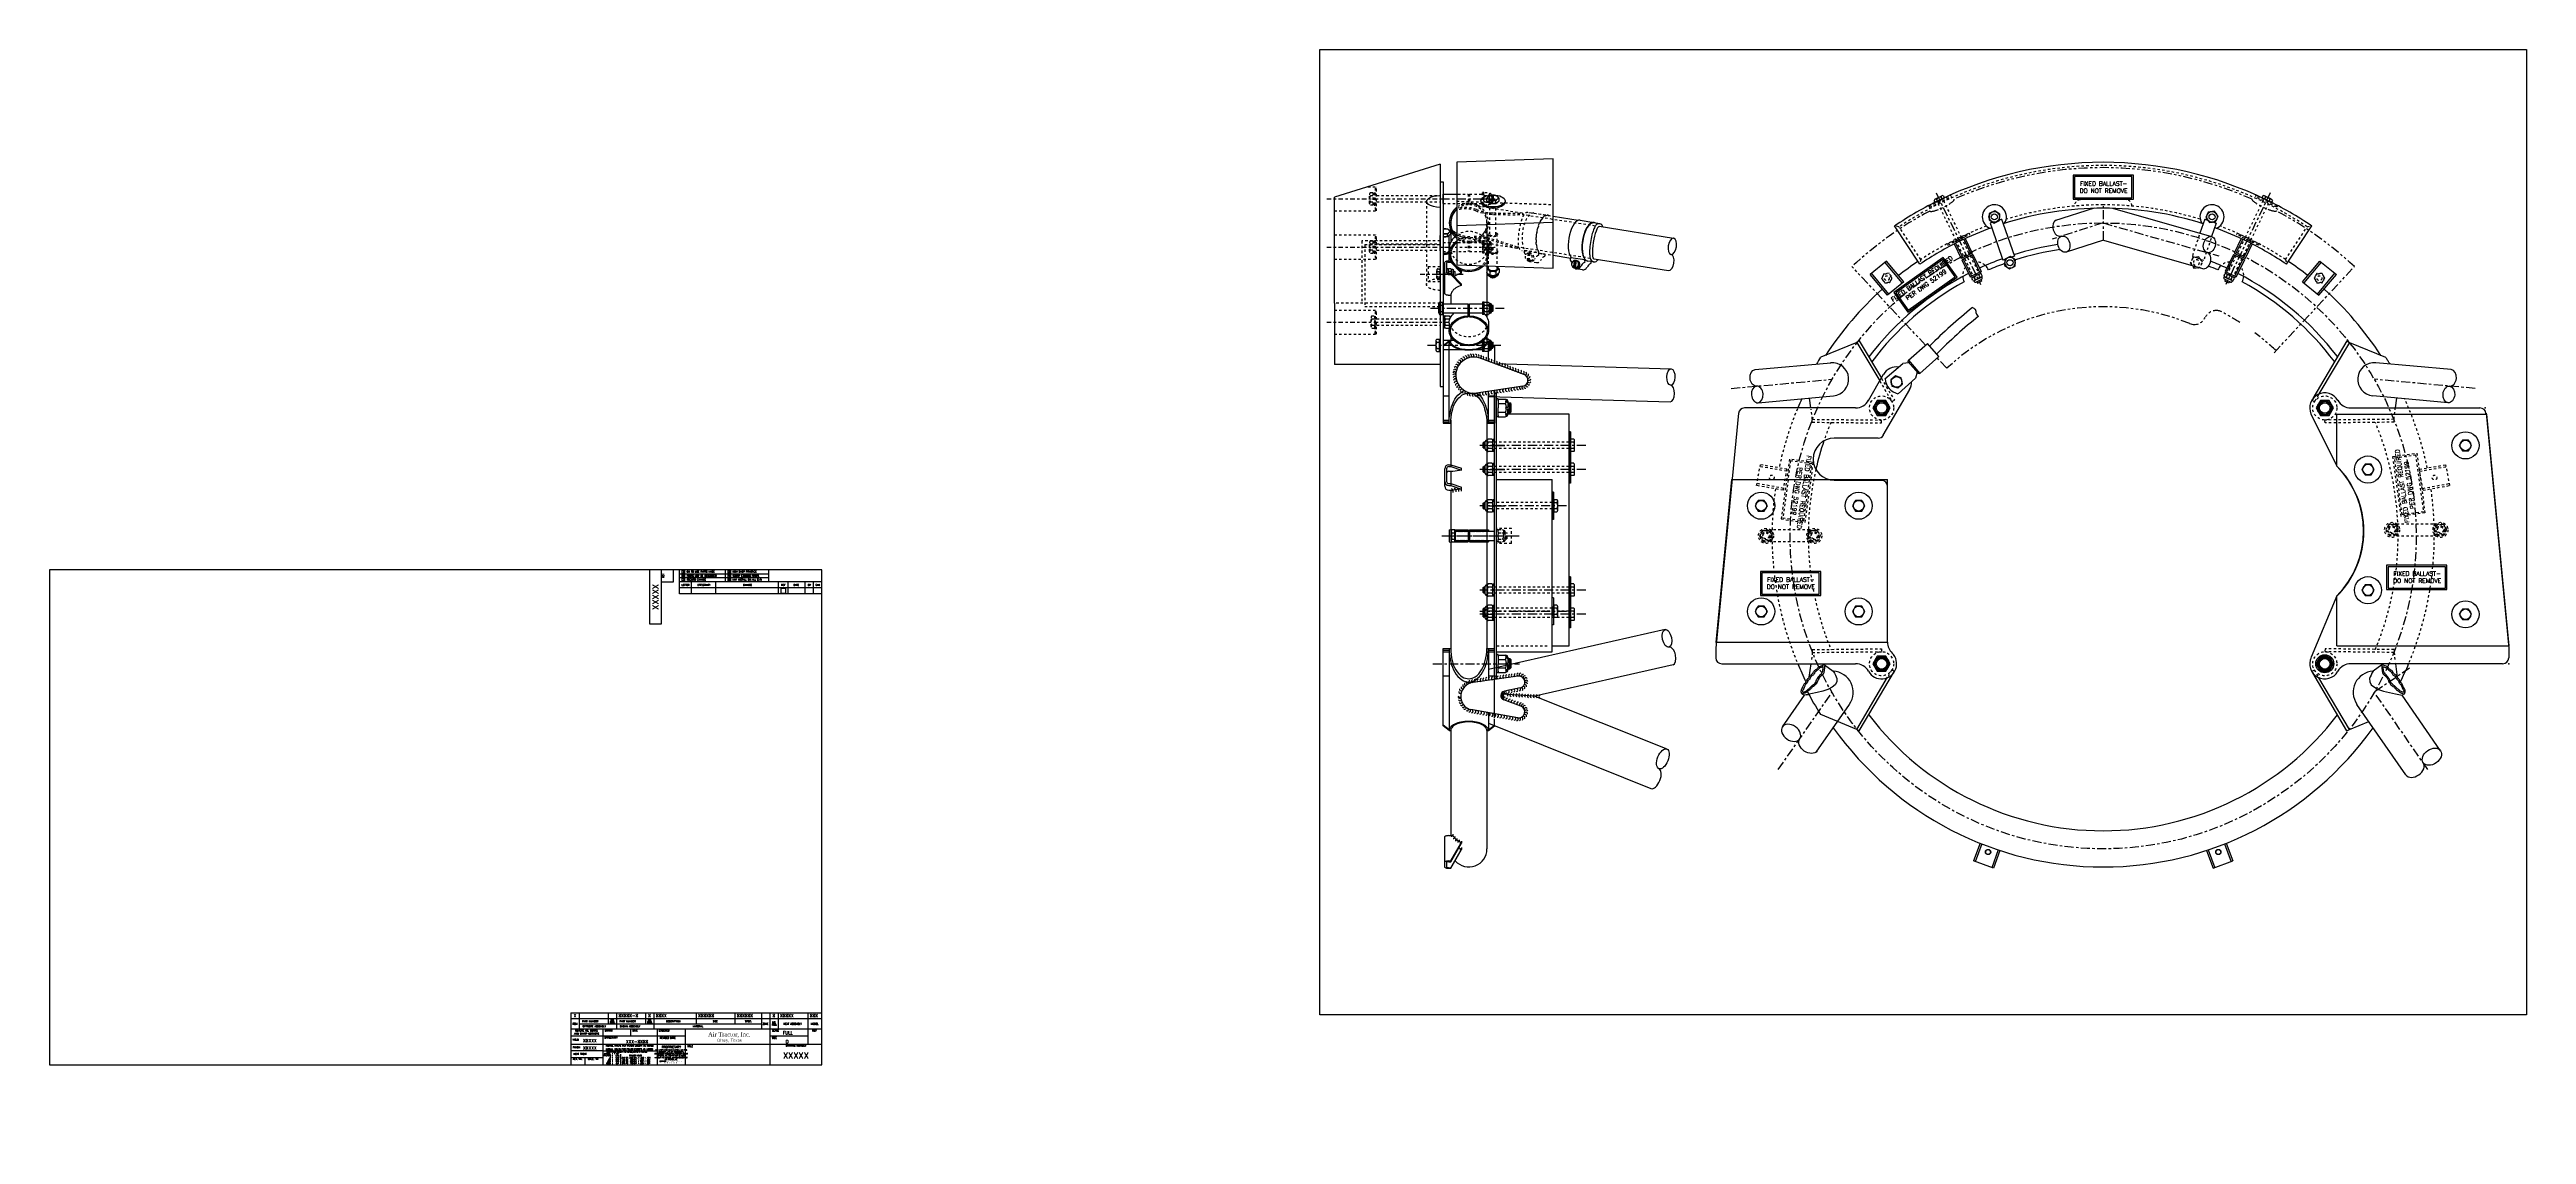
# Model space of a CAD drawing. Extents: x 0 to 103, y -3 to 42.
import ezdxf
from ezdxf.enums import TextEntityAlignment as Align

# ---------------------------------------------------------------- set-up
doc = ezdxf.new("R2010")
doc.units = 0
doc.header["$LTSCALE"] = 0.3
doc.header["$MEASUREMENT"] = 0
for name, pattern in [('CENTER', [2, 1.25, -0.25, 0.25, -0.25]), ('HIDDEN', [0.375, 0.25, -0.125]), ('PHANTOM', [2.5, 1.25, -0.25, 0.25, -0.25, 0.25, -0.25])]:
    doc.linetypes.add(name, pattern=pattern)
for name, color, linetype in [('1', 1, 'CONTINUOUS'), ('HW', 6, 'CONTINUOUS'), ('NOTES', 2, 'CONTINUOUS'), ('TB', 1, 'CONTINUOUS'), ('TB Border', 9, 'CONTINUOUS')]:
    doc.layers.add(name, color=color, linetype=linetype)
doc.styles.add('050', font='romans', dxfattribs={"height": 0.05})
doc.styles.add('070', font='ROMANS', dxfattribs={"height": 0.07})
doc.styles.add('130', font='ROMANS', dxfattribs={"height": 0.125})
doc.styles.add('250', font='ROMANS', dxfattribs={"height": 0.25})
doc.styles.add('AT', font='georgia.ttf', dxfattribs={"height": 0.175})
doc.styles.add('ROMAND', font='romand.shx')
doc.styles.add('ROMANS', font='ROMANS.shx')

# ---------------------------------------------------------------- blocks, each defined once
blk = doc.blocks.new('tbn')
at = {"layer": 'TB', "color": 6}
for p, q in [((-3.42, 0.58), (-1.17, 0.58)), ((-2.68, 0.45), (-2.68, 0.03)), ((-1.17, 0.86), (-1.17, 0))]:
    blk.add_line(p, q, dxfattribs=at)
at = {"layer": 'NOTES', "insert": (-1.14, 0.42), "char_height": 0.07812, "attachment_point": 4, "style": 'ROMANS'}
blk.add_mtext_dynamic_manual_height_columns('\\pxsm0.95,qc;{\\H1.152x;PROPRIETARY\\H0.86806x;\\W0.75;\\P\\H0.64x;\\C41;THE INFORMATION SHOWN HEREIN, AND THIS DOCUMENT, ARE THE CONFIDENTIAL PROPRIETARY INTELLECTUAL PROPERTY OF AIR TRACTOR, INC. AND MAY NOT BE USED WITHOUT THE EXPRESS, WRITTEN CONSENT OF AIR TRACTOR, INC.\\P\\H0.8x;COPYRIGHT \\fArial|b0|i0|c0|p34;\\W1;©\\fMS Shell Dlg|b0|i0|c0|p0;\\W0.75; EFFECTIVE DATE ABOVE\\PBY AIR TRACTOR, INC.}', width=1.1134, gutter_width=0.781, heights=[0], dxfattribs=at)
at = {"layer": 'TB', "color": 6, "style": '070'}
blk.add_text('EFFECTIVITY', height=0.07, dxfattribs=at).set_placement((-3.08, 1.13), align=Align.MIDDLE)
at = {"layer": 'TB', "color": 6, "style": '050'}
for s, width, p in [('FRACTIONS', 0.8, (-3.39, 0.36)), ('1 1/2%%D', 0.9, (-2.96, 0.44)), ('1/16', 0.9, (-2.9, 0.36)), ('1/16', 0.9, (-2.9, 0.28))]:
    blk.add_text(s, height=0.05, dxfattribs=dict(at, width=width)).set_placement(p)
for s, p in [('ANGLES', (-3.36, 0.44)), ('.0000', (-3.29, 0.04)), ('.000', (-3.24, 0.12)), ('.00', (-3.2, 0.2)), ('.0', (-3.15, 0.28)), ('%%P', (-3.04, 0.44)), ('%%P', (-3.04, 0.36)), ('%%P', (-3.04, 0.28)), ('%%P', (-3.04, 0.2)), ('%%P', (-3.04, 0.12)), ('%%P', (-3.04, 0.04)), ('.030', (-2.9, 0.2)), ('.010', (-2.9, 0.12)), ('.001', (-2.9, 0.04)), ('.040 TO .1285 DIA. + .002 - .001', (-2.64, 0.27)), ('.136 TO  .228 DIA. + .003 - .001', (-2.64, 0.18)), ('.234 T0  .500 DIA. + .004 - .001', (-2.64, 0.11)), ('.515 TO  .750 DIA. + .005 - .001', (-2.64, 0.04))]:
    blk.add_text(s, height=0.05, dxfattribs=at).set_placement(p)
for s, p in [('TOLERANCES EXCEPT AS NOTED, UNITS IN INCHES', (-2.43, 0.51)), ('DRILLED HOLES', (-2.06, 0.36))]:
    blk.add_text(s, height=0.05, dxfattribs=at).set_placement(p, align=Align.CENTER)
at = {"layer": 'TB', "color": 6, "style": '070', "width": 0.85}
for s, p in [('INSTALL RIVETS PER PS129 EXCEPT AS NOTED', (-2.31, 0.79)), ('INSTALL BOLTS PER PS130 EXCEPT AS NOTED', (-2.32, 0.65))]:
    blk.add_text(s, height=0.07, dxfattribs=at).set_placement(p, align=Align.MIDDLE)
blk = doc.blocks.new('ATB')
at = {"layer": 'TB', "color": 2, "width": 3.35, "attachment_point": 2, "style": 'AT'}
for s, insert, char_height in [('Air Tractor, Inc.', (-1.68, 0.49), 0.175), ('Olney, Texas', (-1.68, 0.22), 0.125)]:
    blk.add_mtext(s, dxfattribs=dict(at, insert=insert, char_height=char_height))
blk = doc.blocks.new('A$C019C75C7')
at = {"layer": '1', "color": 41}
blk.add_lwpolyline([(-1.25, 1), (-1.25, 0), (1.25, 0), (1.25, 1)], close=True, dxfattribs=at)
at = {"layer": '1'}
blk.add_lwpolyline([(-1.19, 0.94), (-1.19, 0.06), (1.19, 0.06), (1.19, 0.94)], close=True, dxfattribs=at)
at = {"layer": '1', "color": 6, "insert": (0.02, 0.88), "char_height": 0.18, "width": 3, "attachment_point": 2, "style": 'ROMAND'}
blk.add_mtext('FIXED BALLAST REQUIRED\\PPER DWG 52199', dxfattribs=at)
blk = doc.blocks.new('AN365-428E')
at = {"layer": '1', "color": 6}
for p, q in [((-0.25, 0.04), (-0.25, 0.19)), ((-0.22, 0.23), (-0.22, 0.25)), ((0.19, 0.23), (-0.19, 0.23)), ((-0.16, 0.31), (0.16, 0.31)), ((-0.13, 0.04), (-0.13, 0.19)), ((-0.1, 0.39), (-0.12, 0.37)), ((-0.12, 0.31), (-0.12, 0.37)), ((-0.1, 0.39), (0.11, 0.39)), ((0.11, 0.39), (0.13, 0.37)), ((0.13, 0.31), (0.13, 0.37)), ((0.13, 0.04), (0.13, 0.19)), ((0.22, 0.23), (0.22, 0.25)), ((0.26, 0.04), (0.26, 0.19))]:
    blk.add_line(p, q, dxfattribs=at)
at = {"layer": '1', "color": 41}
for p, q in [((-0.1, 0.36), (0.11, 0.36)), ((-0.1, 0.33), (0.11, 0.33))]:
    blk.add_line(p, q, dxfattribs=at)
at = {"layer": '1', "color": 6}
for centre, start, end in [((-0.16, 0.25), 90, 180), ((0.16, 0.25), 0, 90)]:
    blk.add_arc(centre, 0.06, start, end, dxfattribs=at)
for centre, ratio in [((-0.19, -2.44), 0.133627), ((0, -2.44), 0.267254), ((0.19, -2.44), 0.133627)]:
    blk.add_ellipse(centre, major_axis=(0, 2.67), ratio=ratio, start_param=-0.17978, end_param=0.17978, dxfattribs=at)
at = {"layer": '1', "color": 6, "extrusion": (0, 0, -1)}
for centre, major_axis, ratio in [((-0.19, 0.04), (-0.0637, 0), 0.67451), ((0, 0.04), (-0.127, 0), 0.337255), ((0.19, 0.04), (-0.0638, 0), 0.67451)]:
    blk.add_ellipse(centre, major_axis=major_axis, ratio=ratio, start_param=3.141593, end_param=6.283185, dxfattribs=at)
blk = doc.blocks.new('A$C5AA862EA')
at = {"layer": '1', "color": 6}
for p, q in [((0.49, 0.9), (1.28, 1.59)), ((0.96, 0.35), (1.75, 1.05)), ((1.75, 1.05), (1.28, 1.59)), ((-0.48, 0.13), (0.26, 0.77)), ((0.06, -0.49), (0.79, 0.15)), ((0.51, 0.79), (0.26, 0.77)), ((0.48, 0.83), (0.49, 0.9)), ((0.89, 0.36), (0.48, 0.83)), ((0.49, 0.9), (0.96, 0.35)), ((0.86, 0.4), (0.79, 0.15)), ((0.89, 0.36), (0.96, 0.35))]:
    blk.add_line(p, q, dxfattribs=at)
blk.add_lwpolyline([(0.24, -0.08), (0.19, 0.17), (-0.05, 0.25), (-0.24, 0.08), (-0.19, -0.17), (0.05, -0.25)], close=True, dxfattribs=at)
blk.add_circle((0, 0), 0.221, dxfattribs=at)
for centre, radius, start, end in [((17.01, -14.14), 22.11, 128.839, 135.0211), ((17.06, -14.2), 21.75, 128.9252, 135.0932), ((0.21, 0.18), 0.688, 184.6424, 257.344)]:
    blk.add_arc(centre, radius, start, end, dxfattribs=at)
blk.add_open_spline([(3.15, 3.08), (3.19, 3.06), (3.29, 3.02), (3.27, 2.83), (3.36, 2.75), (3.4, 2.72)], degree=3, knots=[0, 0, 0, 0, 0.1227025, 0.3030052, 0.4608281, 0.4608281, 0.4608281, 0.4608281], dxfattribs=at)
blk = doc.blocks.new('A$C46937533')
at = {"layer": '1', "color": 6}
for p, q in [((-0.063, -0.25), (-0.063, 0.25)), ((0, 0.25), (-0.063, 0.25)), ((0, -0.25), (0, 0.25)), ((0, -0.25), (-0.063, -0.25))]:
    blk.add_line(p, q, dxfattribs=at)

msp = doc.modelspace()

# ---------------------------------------------------------------- linework, layer by layer
at = {"layer": '1'}
for p, q in [((57.61, 37.33), (53.23, 35.95)), ((57.61, 37.33), (57.61, 31.57)), ((62.3, 37.55), (58.3, 37.41)), ((58.3, 37.41), (58.3, 33.15)), ((62.3, 33.01), (62.3, 37.55)), ((53.23, 31.57), (53.23, 35.95)), ((57.61, 36.59), (57.73, 36.59)), ((57.61, 36.59), (57.61, 31.6)), ((57.73, 36.59), (57.73, 28.11)), ((57.73, 35.7), (57.73, 36.08)), ((62.3, 34.9), (58.3, 34.77)), ((80.5, 34.92), (80.4, 34.88)), ((80.87, 35.04), (80.79, 35.01)), ((80.87, 35.04), (80.94, 34.85)), ((89.29, 35.04), (89.09, 34.46)), ((89.29, 35.04), (89.41, 35)), ((89.65, 34.92), (89.76, 34.88)), ((57.73, 34.08), (57.73, 33.71)), ((77.48, 33.18), (76.43, 34.77)), ((78.91, 34.02), (79.2, 33.41)), ((78.96, 34.05), (79.26, 33.44)), ((79.3, 34.21), (79.59, 33.61)), ((79.36, 34.24), (79.65, 33.63)), ((80.4, 34.88), (80.46, 34.69)), ((80.46, 34.69), (80.92, 33.34)), ((80.94, 34.85), (81.4, 33.51)), ((89.76, 34.88), (89.57, 34.32)), ((90.8, 34.24), (90.51, 33.63)), ((90.86, 34.21), (90.56, 33.61)), ((91.2, 34.05), (90.9, 33.44)), ((91.25, 34.02), (90.96, 33.41)), ((92.68, 33.18), (93.73, 34.77)), ((58.3, 33.15), (62.3, 33.01)), ((79.65, 33.63), (79.2, 33.41)), ((79.68, 33.58), (79.23, 33.36)), ((79.23, 33.36), (79.57, 32.66)), ((79.28, 33.39), (79.63, 32.69)), ((80.02, 32.88), (79.57, 32.66)), ((79.62, 33.55), (79.96, 32.85)), ((79.68, 33.58), (80.02, 32.88)), ((81.01, 33.37), (80.92, 33.34)), ((81.4, 33.51), (81.28, 33.47)), ((90.48, 33.58), (90.14, 32.88)), ((90.14, 32.88), (90.59, 32.66)), ((90.54, 33.55), (90.19, 32.85)), ((90.48, 33.58), (90.93, 33.36)), ((90.51, 33.63), (90.96, 33.41)), ((90.87, 33.39), (90.53, 32.69)), ((90.93, 33.36), (90.59, 32.66)), ((53.23, 31.57), (53.23, 29.02)), ((57.61, 31.57), (57.61, 29.02)), ((57.61, 31.1), (57.61, 28.11)), ((57.73, 31.16), (57.73, 31.54)), ((57.73, 30.01), (57.73, 29.63)), ((74.97, 30), (74.87, 29.94)), ((57.61, 29.02), (53.23, 29.02)), ((57.61, 28.11), (57.73, 28.11)), ((59.86, 16.02), (59.86, 27.85)), ((59.86, 27.85), (59.95, 27.85)), ((59.95, 16.02), (59.95, 27.85)), ((62.95, 26.97), (60.42, 26.97)), ((62.95, 17.37), (62.95, 26.97)), ((94.76, 24.81), (94.76, 26.97)), ((94.76, 26.97), (100.96, 26.97)), ((100.96, 26.97), (101.88, 17.37)), ((59.95, 24.25), (62.25, 24.25)), ((62.25, 17.12), (62.25, 24.25)), ((69.68, 24.25), (69.03, 17.5)), ((69.68, 24.25), (76.15, 24.25)), ((76.15, 17.5), (76.15, 24.25)), ((57.99, 22.17), (58.09, 22.17)), ((57.99, 22.17), (57.99, 21.67)), ((57.99, 22.17), (57.99, 21.67)), ((57.99, 21.67), (58.09, 21.67)), ((58.22, 22.17), (58.77, 22.17)), ((58.22, 21.67), (58.77, 21.67)), ((58.24, 22.11), (58.77, 22.11)), ((58.24, 22.11), (58.24, 21.73)), ((58.24, 21.73), (58.77, 21.73)), ((58.83, 22.17), (59.61, 22.17)), ((58.83, 22.11), (59.86, 22.11)), ((58.83, 21.73), (59.86, 21.73)), ((58.83, 21.67), (59.61, 21.67)), ((59.61, 22.17), (59.61, 22.11)), ((59.61, 21.73), (59.61, 21.67)), ((94.76, 17.37), (94.76, 19.44)), ((76.15, 17.5), (69.03, 17.5)), ((59.95, 17.12), (62.25, 17.12)), ((62.25, 17.37), (62.95, 17.37)), ((94.76, 17.37), (101.88, 17.37)), ((59.86, 16.02), (59.95, 16.02)), ((76.43, 16.31), (76.43, 16.31))]:
    msp.add_line(p, q, dxfattribs=at)
at = {"layer": '1', "color": 41, "linetype": 'HIDDEN'}
for p, q in [((54.62, 36.39), (54.98, 36.39)), ((54.69, 35.7), (54.69, 36.08)), ((54.72, 36.15), (54.84, 36.15)), ((54.72, 36.02), (54.84, 36.02)), ((54.84, 35.64), (54.84, 36.15)), ((54.84, 36.09), (54.86, 36.09)), ((54.86, 36.14), (54.86, 35.63)), ((54.86, 36.14), (54.92, 36.14)), ((54.92, 36.33), (54.92, 35.45)), ((54.92, 36.33), (54.98, 36.33)), ((54.98, 35.39), (54.98, 36.39)), ((54.98, 36.02), (57.61, 36.02)), ((58.35, 36.08), (58.77, 36.08)), ((58.77, 36.08), (58.77, 35.65)), ((58.83, 36.08), (59.36, 36.08)), ((58.83, 36.08), (58.83, 35.65)), ((59.36, 35.64), (59.36, 36.15)), ((59.42, 36.15), (59.36, 36.15)), ((59.42, 35.64), (59.42, 36.15)), ((59.46, 36.15), (59.61, 36.15)), ((59.46, 36.02), (59.61, 36.02)), ((59.64, 36.11), (59.67, 36.11)), ((59.65, 35.7), (59.65, 36.08)), ((59.73, 36.05), (59.73, 35.73)), ((59.73, 36.02), (59.79, 36.02)), ((59.75, 36), (59.75, 35.79)), ((59.78, 36), (59.78, 35.79)), ((59.81, 36), (59.79, 36.02)), ((59.81, 36), (59.81, 35.79)), ((53.23, 35.39), (54.98, 35.39)), ((54.72, 35.76), (54.84, 35.76)), ((54.72, 35.64), (54.84, 35.64)), ((54.84, 35.69), (54.86, 35.69)), ((54.86, 35.63), (54.92, 35.63)), ((54.92, 35.45), (54.98, 35.45)), ((54.98, 35.76), (57.61, 35.76)), ((57.05, 35.78), (57.05, 32.34)), ((57.73, 35.7), (58.77, 35.7)), ((58.3, 35.79), (62.3, 35.65)), ((58.83, 35.7), (59.36, 35.7)), ((61.02, 35.29), (59.33, 35.56)), ((59.42, 35.64), (59.36, 35.64)), ((59.46, 35.76), (59.61, 35.76)), ((59.46, 35.64), (59.61, 35.64)), ((59.64, 35.67), (59.67, 35.67)), ((59.67, 34.42), (59.67, 35.51)), ((59.73, 35.77), (59.79, 35.77)), ((59.81, 35.79), (59.79, 35.77)), ((59.92, 34.41), (59.92, 35.51)), ((61.03, 35.28), (61.02, 35.22)), ((64.04, 34.76), (61.02, 35.23)), ((62.18, 35.17), (61.25, 35.32)), ((61.5, 35.3), (62.07, 35.21)), ((53.23, 34.39), (54.98, 34.39)), ((57.61, 34.14), (54.36, 34.14)), ((54.36, 34.14), (54.36, 31.57)), ((54.49, 33.99), (54.49, 31.42)), ((54.49, 33.99), (57.61, 33.99)), ((54.69, 33.7), (54.69, 34.08)), ((54.72, 34.15), (54.84, 34.15)), ((54.72, 34.02), (54.84, 34.02)), ((54.84, 33.64), (54.84, 34.15)), ((54.84, 34.09), (54.86, 34.09)), ((54.86, 34.14), (54.86, 33.64)), ((54.86, 34.14), (54.92, 34.14)), ((54.92, 34.33), (54.92, 33.45)), ((54.92, 34.33), (54.98, 34.33)), ((54.98, 33.39), (54.98, 34.39)), ((54.98, 34.02), (57.61, 34.02)), ((57.63, 33.89), (59.89, 33.89)), ((57.73, 34.08), (58.3, 34.08)), ((58.35, 34.08), (58.77, 34.08)), ((58.77, 34.14), (58.77, 33.71)), ((58.83, 34.14), (58.83, 33.71)), ((58.83, 34.08), (59.36, 34.08)), ((59.51, 34.03), (59.1, 34.1)), ((59.36, 34.15), (59.36, 33.64)), ((59.42, 34.15), (59.36, 34.15)), ((59.36, 34.08), (59.36, 33.71)), ((59.42, 34.15), (59.42, 33.64)), ((59.46, 34.15), (59.61, 34.15)), ((59.46, 34.02), (59.61, 34.02)), ((60.8, 33.83), (59.55, 34.03)), ((59.61, 33.73), (59.61, 34.41)), ((59.64, 34.11), (59.67, 34.11)), ((59.65, 34.08), (59.65, 33.7)), ((59.73, 33.73), (59.73, 34.05)), ((59.73, 34.02), (59.79, 34.02)), ((59.75, 33.79), (59.75, 34)), ((59.78, 33.79), (59.78, 34)), ((59.81, 34), (59.79, 34.02)), ((59.81, 33.79), (59.81, 34)), ((59.98, 33.73), (59.98, 34.41)), ((60.8, 33.83), (60.81, 33.89)), ((63.83, 33.42), (60.8, 33.89)), ((89.06, 34.38), (88.77, 33.51)), ((89.55, 34.24), (89.24, 33.34)), ((53.23, 33.39), (54.98, 33.39)), ((54.72, 33.77), (54.84, 33.77)), ((54.72, 33.64), (54.84, 33.64)), ((54.84, 33.7), (54.86, 33.7)), ((54.86, 33.64), (54.92, 33.64)), ((54.92, 33.45), (54.98, 33.45)), ((54.98, 33.76), (57.61, 33.76)), ((57.11, 33.08), (57.11, 32.46)), ((57.11, 33.08), (57.61, 33.08)), ((57.47, 32.61), (57.47, 32.93)), ((57.49, 32.99), (57.59, 32.99)), ((57.49, 32.88), (57.59, 32.88)), ((57.59, 32.55), (57.59, 32.99)), ((57.59, 32.94), (57.61, 32.94)), ((57.61, 32.6), (57.61, 32.94)), ((57.73, 33.71), (58.3, 33.71)), ((58.38, 33.71), (58.77, 33.71)), ((58.83, 33.71), (59.36, 33.71)), ((59.42, 33.64), (59.36, 33.64)), ((59.46, 33.77), (59.61, 33.77)), ((59.46, 33.64), (59.61, 33.64)), ((59.55, 33.61), (59.55, 33.55)), ((59.61, 33.61), (59.55, 33.61)), ((59.55, 33.55), (59.61, 33.55)), ((59.61, 33.86), (59.61, 33.61)), ((59.61, 33), (59.61, 33.68)), ((59.61, 33.55), (59.61, 33.61)), ((59.64, 33.67), (59.67, 33.67)), ((59.73, 33.77), (59.79, 33.77)), ((59.81, 33.79), (59.79, 33.77)), ((59.98, 33), (59.98, 33.68)), ((62.18, 33.55), (61.01, 33.74)), ((61.12, 33.72), (61.12, 33.76)), ((61.12, 33.76), (61.7, 33.67)), ((61.23, 33.33), (61.28, 33.64)), ((61.3, 33.63), (61.25, 33.33)), ((61.33, 33.63), (61.29, 33.32)), ((61.36, 33.33), (61.3, 33.32)), ((61.6, 33.24), (61.34, 33.28)), ((61.4, 33.6), (61.35, 33.62)), ((61.69, 33.63), (61.7, 33.67)), ((61.82, 33.61), (61.69, 33.63)), ((61.7, 33.67), (61.7, 33.67)), ((61.95, 33.59), (61.82, 33.61)), ((88.77, 33.51), (89.24, 33.34)), ((57.11, 32.46), (57.61, 32.46)), ((57.49, 32.66), (57.59, 32.66)), ((57.49, 32.55), (57.59, 32.55)), ((57.59, 32.6), (57.61, 32.6)), ((57.94, 31.89), (58.05, 31.89)), ((57.61, 31.57), (53.23, 31.57)), ((53.23, 31.28), (54.98, 31.28)), ((54.49, 31.42), (57.61, 31.42)), ((54.75, 30.59), (54.75, 30.97)), ((54.78, 31.04), (54.9, 31.04)), ((54.78, 30.91), (54.9, 30.91)), ((54.9, 30.53), (54.9, 31.04)), ((54.9, 30.98), (54.92, 30.98)), ((54.92, 31.22), (54.92, 30.34)), ((54.92, 31.22), (54.98, 31.22)), ((54.92, 30.58), (54.92, 30.98)), ((54.98, 30.28), (54.98, 31.28)), ((54.98, 30.91), (57.61, 30.91)), ((53.23, 30.28), (54.98, 30.28)), ((54.78, 30.65), (54.9, 30.65)), ((54.78, 30.53), (54.9, 30.53)), ((54.9, 30.58), (54.92, 30.58)), ((54.92, 30.28), (54.92, 30.73)), ((54.92, 30.34), (54.98, 30.34)), ((54.98, 30.65), (57.61, 30.65)), ((62.95, 25.8), (59.86, 25.8)), ((62.95, 25.54), (59.86, 25.54)), ((62.95, 24.8), (59.86, 24.8)), ((62.95, 24.54), (59.86, 24.54)), ((62.25, 23.3), (59.86, 23.3)), ((62.25, 23.04), (59.86, 23.04)), ((60.57, 22.23), (59.95, 22.23)), ((60, 22.17), (59.95, 22.17)), ((60, 21.67), (59.95, 21.67)), ((60.57, 21.61), (59.95, 21.61)), ((60, 22.17), (60, 21.67)), ((60.04, 22.18), (60.19, 22.18)), ((60.04, 22.05), (60.19, 22.05)), ((60.04, 21.79), (60.19, 21.79)), ((60.04, 21.67), (60.19, 21.67)), ((60.23, 22.14), (60.25, 22.14)), ((60.23, 22.11), (60.23, 21.73)), ((60.23, 21.7), (60.25, 21.7)), ((60.31, 21.76), (60.31, 22.08)), ((60.31, 22.05), (60.37, 22.05)), ((60.31, 21.8), (60.37, 21.8)), ((60.33, 21.82), (60.33, 22.03)), ((60.36, 21.82), (60.36, 22.03)), ((60.39, 22.03), (60.37, 22.05)), ((60.39, 21.82), (60.37, 21.8)), ((60.39, 21.82), (60.39, 22.03)), ((60.57, 21.61), (60.57, 22.23)), ((62.95, 19.8), (59.86, 19.8)), ((62.95, 19.54), (59.86, 19.54)), ((62.25, 18.92), (59.86, 18.92)), ((62.95, 18.8), (59.86, 18.8)), ((62.95, 18.54), (59.86, 18.54)), ((59.95, 17.37), (62.13, 17.37))]:
    msp.add_line(p, q, dxfattribs=at)
at = {"layer": '1', "color": 6, "linetype": 'Continuous'}
for p, q in [((57.73, 36.08), (58.3, 36.08)), ((59.3, 35.8), (59.3, 35.76)), ((59.54, 35.81), (59.54, 35.91)), ((59.54, 35.81), (59.67, 35.7)), ((59.67, 35.7), (59.67, 35.81)), ((59.67, 35.7), (59.92, 35.7)), ((59.92, 35.7), (60.05, 35.81)), ((59.92, 35.7), (59.92, 35.81)), ((60.05, 35.81), (60.05, 35.91)), ((60.3, 35.8), (60.3, 35.76)), ((84.71, 35.5), (83.06, 34.97)), ((85.47, 35.5), (89.57, 34.32)), ((57.61, 33.73), (57.61, 34.37)), ((57.92, 34.31), (57.73, 34.31)), ((58.05, 34.42), (57.92, 34.31)), ((57.92, 34.31), (57.92, 34.42)), ((57.98, 33.73), (57.98, 34.37)), ((85.09, 34.17), (83.55, 33.68)), ((85.09, 34.17), (89.19, 33)), ((57.94, 32.99), (57.94, 32.8)), ((57.98, 33.86), (57.98, 33.61)), ((57.98, 33.31), (57.98, 33.68)), ((57.98, 33.61), (58.04, 33.61)), ((57.98, 33.55), (57.98, 33.61)), ((58.04, 33.55), (57.98, 33.55)), ((58.04, 33.61), (58.04, 33.55)), ((59.54, 32.98), (59.54, 32.83)), ((59.67, 32.87), (59.67, 32.72)), ((59.92, 32.87), (59.92, 32.72)), ((60.05, 32.98), (60.05, 32.83)), ((76.1, 33.31), (75.42, 32.75)), ((76.75, 32.4), (76.03, 33.26)), ((76.82, 32.45), (76.1, 33.31)), ((93.34, 32.45), (94.06, 33.31)), ((93.4, 32.4), (94.12, 33.26)), ((94.06, 33.31), (94.74, 32.75)), ((57.79, 32.64), (57.79, 32.64)), ((57.79, 32.61), (57.79, 32.61)), ((59.58, 32.78), (59.58, 32.78)), ((59.72, 32.62), (59.71, 32.63)), ((59.79, 32.64), (59.79, 32.64)), ((59.79, 32.61), (59.79, 32.61)), ((59.8, 32.64), (59.8, 32.64)), ((59.8, 32.61), (59.8, 32.61)), ((59.87, 32.62), (59.88, 32.63)), ((60.01, 32.78), (60.01, 32.78)), ((76.14, 31.89), (75.42, 32.75)), ((76.2, 31.94), (75.48, 32.8)), ((76.82, 32.45), (76.14, 31.89)), ((93.34, 32.45), (94.02, 31.89)), ((93.96, 31.94), (94.68, 32.8)), ((94.02, 31.89), (94.74, 32.75)), ((74.87, 29.94), (73.38, 29.32)), ((74.87, 29.94), (75.82, 28.34)), ((74.97, 30), (75.89, 28.45)), ((95.18, 30), (93.77, 27.61)), ((95.29, 29.94), (94.02, 27.8)), ((95.18, 30), (95.29, 29.94)), ((95.29, 29.94), (96.78, 29.32)), ((70.66, 28.81), (73.79, 29.09)), ((99.5, 28.81), (96.37, 29.09)), ((70.79, 27.44), (73.91, 27.72)), ((99.37, 27.44), (96.25, 27.72)), ((72.97, 27.22), (72.91, 27.63)), ((97.19, 27.22), (97.24, 27.63)), ((59.86, 16.29), (59.86, 17.25)), ((72.97, 16.62), (72.89, 16.06)), ((73.53, 16.57), (73.9, 16.31)), ((96.63, 16.57), (96.26, 16.31)), ((97.19, 16.62), (97.26, 16.06)), ((74.87, 13.9), (76.15, 16.06)), ((74.97, 13.84), (76.43, 16.31)), ((95.18, 13.84), (93.77, 16.24)), ((95.29, 13.9), (94.02, 16.04)), ((71.79, 14.01), (72.7, 15.32)), ((72.6, 15.38), (72.7, 15.32)), ((72.79, 15.34), (72.89, 15.35)), ((73.19, 12.96), (74.57, 14.94)), ((74.87, 13.9), (73.38, 14.52)), ((97.62, 12.02), (95.59, 14.94)), ((99.06, 13.02), (97.46, 15.32)), ((74.97, 13.84), (74.87, 13.9)), ((95.18, 13.84), (95.29, 13.9)), ((95.29, 13.9), (96.08, 14.23)), ((79.98, 9.19), (79.71, 8.45)), ((80.53, 8.15), (79.71, 8.45)), ((80.05, 9.16), (79.78, 8.42)), ((80.73, 8.91), (80.46, 8.17)), ((80.8, 8.89), (80.53, 8.15)), ((89.36, 8.89), (89.63, 8.15)), ((89.43, 8.91), (89.7, 8.17)), ((89.63, 8.15), (90.45, 8.45)), ((90.11, 9.16), (90.38, 8.42)), ((90.18, 9.19), (90.45, 8.45))]:
    msp.add_line(p, q, dxfattribs=at)
at = {"layer": '1', "color": 4, "linetype": 'HIDDEN'}
for p, q in [((77.86, 35.59), (78.76, 36.03)), ((77.89, 35.54), (78.79, 35.98)), ((78.11, 35.73), (78.5, 35.92)), ((78.76, 36.03), (78.79, 35.98)), ((91.4, 36.03), (91.37, 35.98)), ((92.27, 35.54), (91.37, 35.98)), ((92.29, 35.59), (91.4, 36.03)), ((92.05, 35.73), (91.66, 35.92)), ((77.86, 35.59), (77.89, 35.54)), ((78.16, 35.75), (78.16, 35.74)), ((78.23, 35.7), (78.98, 34.16)), ((78.46, 35.9), (78.46, 35.88)), ((78.46, 35.81), (79.21, 34.27)), ((83.89, 35.59), (83.89, 35.6)), ((86.27, 35.59), (86.27, 35.6)), ((91.7, 35.81), (90.95, 34.27)), ((91.93, 35.7), (91.18, 34.16)), ((91.7, 35.9), (91.69, 35.88)), ((92, 35.75), (92, 35.74)), ((92.29, 35.59), (92.27, 35.54)), ((76.62, 34.73), (76.43, 34.77)), ((77.52, 33.37), (76.62, 34.73)), ((78.63, 34.02), (79.52, 34.46)), ((78.63, 34.02), (78.65, 33.97)), ((78.65, 33.97), (79.55, 34.41)), ((79.33, 34.3), (78.88, 34.08)), ((78.97, 34.17), (79.31, 33.47)), ((79.2, 34.28), (79.54, 33.58)), ((79.52, 34.46), (79.55, 34.41)), ((90.63, 34.46), (90.61, 34.41)), ((91.51, 33.97), (90.61, 34.41)), ((90.96, 34.28), (90.62, 33.58)), ((91.53, 34.02), (90.63, 34.46)), ((90.83, 34.3), (91.28, 34.08)), ((91.19, 34.17), (90.85, 33.47)), ((91.53, 34.02), (91.51, 33.97)), ((92.64, 33.37), (93.53, 34.73)), ((93.53, 34.73), (93.73, 34.77)), ((77.52, 33.37), (77.48, 33.18)), ((79.34, 33.41), (79.68, 32.71)), ((79.57, 33.53), (79.91, 32.82)), ((90.59, 33.53), (90.25, 32.82)), ((90.82, 33.41), (90.48, 32.71)), ((92.64, 33.37), (92.68, 33.18)), ((75.82, 28.34), (76.33, 27.48)), ((75.89, 28.45), (76.43, 27.54)), ((94, 27.76), (93.83, 27.48)), ((73.03, 26.75), (72.98, 27.17)), ((73.03, 26.75), (75.89, 26.72)), ((73.03, 26.63), (73.03, 26.75)), ((75.89, 26.6), (75.89, 26.72)), ((76.43, 27.54), (76.33, 27.48)), ((93.75, 27.58), (93.73, 27.54)), ((93.73, 27.54), (93.83, 27.48)), ((97.13, 26.75), (94.26, 26.72)), ((94.27, 26.6), (94.26, 26.72)), ((97.13, 26.75), (97.18, 27.18)), ((97.13, 26.63), (97.13, 26.75)), ((73.03, 26.63), (75.89, 26.6)), ((97.13, 26.63), (94.27, 26.6)), ((70.72, 24.01), (70.88, 24.87)), ((71.97, 24.6), (70.86, 24.79)), ((71.98, 24.68), (70.88, 24.87)), ((71.83, 23.81), (71.98, 24.68)), ((98.18, 24.68), (99.28, 24.87)), ((98.33, 23.81), (98.18, 24.68)), ((98.19, 24.6), (99.3, 24.79)), ((99.44, 24.01), (99.28, 24.87)), ((71.83, 23.81), (70.72, 24.01)), ((71.84, 23.89), (70.74, 24.09)), ((98.32, 23.89), (99.42, 24.09)), ((98.33, 23.81), (99.44, 24.01)), ((72.92, 22.17), (71.3, 22.17)), ((71.3, 22.04), (71.3, 22.17)), ((71.3, 21.67), (71.3, 21.76)), ((72.92, 21.67), (71.3, 21.67)), ((71.35, 21.67), (71.35, 22.17)), ((72.86, 21.67), (72.86, 22.17)), ((72.92, 22.09), (72.92, 22.17)), ((72.92, 21.67), (72.92, 21.76)), ((97.24, 22.42), (98.86, 22.42)), ((97.24, 22.34), (97.24, 22.42)), ((97.24, 21.92), (97.24, 22.01)), ((97.24, 21.92), (98.86, 21.92)), ((97.29, 21.92), (97.29, 22.42)), ((98.8, 21.92), (98.8, 22.42)), ((98.86, 22.29), (98.86, 22.42)), ((98.86, 21.92), (98.86, 22.01)), ((73.03, 17.09), (72.98, 16.71)), ((73.03, 17.21), (75.89, 17.24)), ((73.03, 17.21), (73.03, 17.09)), ((73.03, 17.09), (75.89, 17.12)), ((75.89, 17.24), (75.89, 17.12)), ((94.27, 17.24), (94.26, 17.12)), ((97.13, 17.09), (94.26, 17.12)), ((97.13, 17.21), (94.27, 17.24)), ((97.13, 17.21), (97.13, 17.09)), ((97.13, 17.09), (97.18, 16.69)), ((76.18, 16.11), (76.33, 16.37)), ((76.4, 16.32), (76.33, 16.37)), ((93.73, 16.31), (93.83, 16.37)), ((93.74, 16.29), (93.73, 16.31)), ((93.98, 16.11), (93.83, 16.37))]:
    msp.add_line(p, q, dxfattribs=at)
at = {"layer": '1', "color": 6}
for p, q in [((78.11, 35.87), (78.4, 36.01)), ((78.36, 35.96), (78.4, 35.89)), ((78.46, 36.01), (78.49, 35.94)), ((91.7, 36.01), (91.66, 35.94)), ((92.05, 35.87), (91.76, 36.01)), ((91.8, 35.96), (91.76, 35.89)), ((63.41, 35), (63.98, 34.91)), ((78.07, 35.82), (78.1, 35.75)), ((78.17, 35.87), (78.2, 35.79)), ((91.99, 35.87), (91.96, 35.79)), ((92.09, 35.82), (92.06, 35.75)), ((63.03, 33.42), (63.03, 33.46)), ((63.03, 33.46), (63.61, 33.37)), ((63.14, 33.03), (63.19, 33.34)), ((63.21, 33.33), (63.16, 33.03)), ((63.25, 33.33), (63.2, 33.03)), ((63.27, 33.03), (63.21, 33.03)), ((63.51, 32.94), (63.25, 32.98)), ((63.32, 33.3), (63.26, 33.33)), ((63.6, 33.33), (63.61, 33.37)), ((63.73, 33.31), (63.6, 33.33)), ((63.61, 33.37), (63.61, 33.37)), ((63.86, 33.29), (63.73, 33.31)), ((57.56, 31.16), (57.56, 31.54)), ((57.59, 31.6), (57.71, 31.6)), ((57.59, 31.48), (57.71, 31.48)), ((57.59, 31.22), (57.71, 31.22)), ((57.59, 31.1), (57.71, 31.1)), ((57.71, 31.1), (57.71, 31.6)), ((57.71, 31.55), (57.73, 31.55)), ((57.71, 31.15), (57.73, 31.15)), ((57.73, 31.15), (57.73, 31.55)), ((57.73, 31.54), (58.77, 31.54)), ((57.73, 31.16), (58.77, 31.16)), ((57.73, 31.04), (57.73, 30.53)), ((57.79, 31.04), (57.73, 31.04)), ((57.79, 31.04), (57.79, 30.53)), ((57.84, 31.04), (57.98, 31.04)), ((57.84, 30.91), (57.98, 30.91)), ((58.02, 31), (58.05, 31)), ((58.02, 30.97), (58.02, 30.94)), ((58.77, 31), (58.77, 31.54)), ((58.83, 31.54), (59.36, 31.54)), ((58.83, 31), (58.83, 31.54)), ((58.83, 31.16), (59.36, 31.16)), ((59.36, 31.61), (59.36, 31.1)), ((59.42, 31.61), (59.36, 31.61)), ((59.36, 31.54), (59.36, 31.16)), ((59.42, 31.1), (59.36, 31.1)), ((59.42, 31.61), (59.42, 31.1)), ((57.44, 29.63), (57.44, 30.01)), ((57.47, 30.07), (57.59, 30.07)), ((57.47, 29.95), (57.59, 29.95)), ((57.59, 29.56), (57.59, 30.07)), ((57.59, 30.02), (57.61, 30.02)), ((57.61, 29.62), (57.61, 30.02)), ((57.79, 30.53), (57.73, 30.53)), ((58.19, 30.01), (57.73, 30.01)), ((57.84, 30.65), (57.98, 30.65)), ((57.84, 30.53), (57.98, 30.53)), ((57.98, 30.74), (57.98, 30.42)), ((58.77, 29.8), (58.77, 29.85)), ((58.83, 29.8), (58.83, 29.85)), ((59.36, 30.07), (59.36, 29.56)), ((59.42, 30.07), (59.36, 30.07)), ((59.36, 29.63), (59.36, 29.97)), ((59.42, 30.07), (59.42, 29.56)), ((59.61, 30.74), (59.61, 30.42)), ((57.47, 29.69), (57.59, 29.69)), ((57.47, 29.56), (57.59, 29.56)), ((57.59, 29.62), (57.61, 29.62)), ((59.36, 29.63), (57.73, 29.63)), ((59.42, 29.56), (59.36, 29.56)), ((60.01, 27.6), (59.95, 27.6)), ((60.01, 26.85), (59.95, 26.85)), ((60.01, 27.53), (60.01, 27.6)), ((60.01, 27.58), (60.01, 27.22)), ((60.01, 27.58), (60.32, 27.58)), ((60.01, 27.53), (60.01, 27.22)), ((60.01, 27.53), (60.01, 27.53)), ((60.01, 27.4), (60.32, 27.4)), ((60.01, 26.91), (60.01, 27.22)), ((60.01, 26.86), (60.01, 27.22)), ((60.01, 27.05), (60.32, 27.05)), ((60.01, 26.91), (60.01, 26.91)), ((60.01, 26.91), (60.01, 26.85)), ((60.01, 26.86), (60.32, 26.86)), ((60.34, 27.51), (60.35, 27.51)), ((60.34, 27.48), (60.35, 27.47)), ((60.34, 26.97), (60.35, 26.97)), ((60.34, 26.93), (60.35, 26.94)), ((60.35, 27.25), (60.42, 27.25)), ((60.35, 27.19), (60.42, 27.19)), ((60.42, 27.5), (60.42, 27.25)), ((60.42, 27.44), (60.5, 27.44)), ((60.42, 26.94), (60.42, 27.19)), ((60.42, 27.01), (60.5, 27.01)), ((60.46, 27.41), (60.46, 27.04)), ((60.5, 27.44), (60.5, 27.01)), ((60.54, 27.4), (60.5, 27.44)), ((60.5, 27.01), (60.54, 27.05)), ((60.54, 27.4), (60.54, 27.05)), ((59.4, 25.78), (59.42, 25.8)), ((59.4, 25.57), (59.4, 25.78)), ((59.48, 25.8), (59.42, 25.8)), ((59.43, 25.57), (59.43, 25.78)), ((59.46, 25.57), (59.46, 25.78)), ((59.48, 25.51), (59.48, 25.83)), ((59.57, 25.89), (59.54, 25.89)), ((59.56, 25.86), (59.56, 25.48)), ((59.75, 25.93), (59.6, 25.93)), ((59.75, 25.8), (59.6, 25.8)), ((59.62, 25.67), (60.29, 25.67)), ((62.95, 26.23), (62.95, 25.11)), ((63.01, 26.23), (62.95, 26.23)), ((63.01, 26.23), (63.01, 25.11)), ((63.03, 25.87), (63.01, 25.87)), ((63.01, 25.47), (63.01, 25.87)), ((63.03, 25.42), (63.03, 25.93)), ((63.15, 25.93), (63.03, 25.93)), ((63.15, 25.8), (63.03, 25.8)), ((63.18, 25.48), (63.18, 25.86)), ((59.4, 25.57), (59.42, 25.55)), ((59.4, 24.78), (59.42, 24.8)), ((59.4, 24.57), (59.4, 24.78)), ((59.48, 25.55), (59.42, 25.55)), ((59.48, 24.8), (59.42, 24.8)), ((59.43, 24.57), (59.43, 24.78)), ((59.46, 24.57), (59.46, 24.78)), ((59.48, 24.51), (59.48, 24.83)), ((59.57, 25.45), (59.54, 25.45)), ((59.57, 24.89), (59.54, 24.89)), ((59.56, 24.86), (59.56, 24.48)), ((59.75, 25.54), (59.6, 25.54)), ((59.75, 25.42), (59.6, 25.42)), ((59.75, 24.93), (59.6, 24.93)), ((59.75, 24.8), (59.6, 24.8)), ((59.62, 24.67), (60.29, 24.67)), ((62.95, 25.23), (62.95, 24.11)), ((63.01, 25.23), (62.95, 25.23)), ((63.01, 25.11), (62.95, 25.11)), ((63.03, 25.47), (63.01, 25.47)), ((63.01, 25.23), (63.01, 24.11)), ((63.03, 24.87), (63.01, 24.87)), ((63.01, 24.47), (63.01, 24.87)), ((63.15, 25.54), (63.03, 25.54)), ((63.15, 25.42), (63.03, 25.42)), ((63.03, 24.42), (63.03, 24.93)), ((63.15, 24.93), (63.03, 24.93)), ((63.15, 24.8), (63.03, 24.8)), ((63.18, 24.48), (63.18, 24.86)), ((59.4, 24.57), (59.42, 24.55)), ((59.48, 24.55), (59.42, 24.55)), ((59.57, 24.45), (59.54, 24.45)), ((59.75, 24.54), (59.6, 24.54)), ((59.75, 24.42), (59.6, 24.42)), ((62.25, 23.74), (62.25, 22.62)), ((62.31, 23.73), (62.25, 23.73)), ((62.31, 23.73), (62.31, 22.6)), ((63.01, 24.11), (62.95, 24.11)), ((63.03, 24.47), (63.01, 24.47)), ((63.15, 24.54), (63.03, 24.54)), ((63.15, 24.42), (63.03, 24.42)), ((59.4, 23.27), (59.42, 23.29)), ((59.4, 23.06), (59.4, 23.27)), ((59.4, 23.06), (59.42, 23.04)), ((59.48, 23.29), (59.42, 23.29)), ((59.48, 23.04), (59.42, 23.04)), ((59.43, 23.06), (59.43, 23.27)), ((59.46, 23.06), (59.46, 23.27)), ((59.48, 23.01), (59.48, 23.33)), ((59.57, 23.39), (59.54, 23.39)), ((59.57, 22.95), (59.54, 22.95)), ((59.56, 23.36), (59.56, 22.98)), ((59.75, 23.42), (59.6, 23.42)), ((59.75, 23.29), (59.6, 23.29)), ((59.75, 23.04), (59.6, 23.04)), ((59.75, 22.91), (59.6, 22.91)), ((59.62, 23.17), (60.29, 23.17)), ((62.31, 22.6), (62.25, 22.6)), ((62.33, 23.36), (62.31, 23.36)), ((62.31, 22.97), (62.31, 23.36)), ((62.33, 22.97), (62.31, 22.97)), ((62.33, 22.91), (62.33, 23.42)), ((62.45, 23.42), (62.33, 23.42)), ((62.45, 23.29), (62.33, 23.29)), ((62.45, 23.04), (62.33, 23.04)), ((62.45, 22.91), (62.33, 22.91)), ((62.48, 22.98), (62.48, 23.36)), ((58.07, 21.73), (58.07, 22.11)), ((58.1, 22.18), (58.22, 22.18)), ((58.1, 22.05), (58.22, 22.05)), ((58.1, 21.79), (58.22, 21.79)), ((58.1, 21.67), (58.22, 21.67)), ((58.22, 21.67), (58.22, 22.18)), ((58.22, 22.12), (58.24, 22.12)), ((58.22, 21.72), (58.24, 21.72)), ((58.24, 21.72), (58.24, 22.12)), ((59.4, 19.78), (59.42, 19.8)), ((59.4, 19.57), (59.4, 19.78)), ((59.4, 19.57), (59.42, 19.55)), ((59.48, 19.8), (59.42, 19.8)), ((59.48, 19.55), (59.42, 19.55)), ((59.43, 19.57), (59.43, 19.78)), ((59.46, 19.57), (59.46, 19.78)), ((59.48, 19.51), (59.48, 19.83)), ((59.57, 19.89), (59.54, 19.89)), ((59.56, 19.86), (59.56, 19.48)), ((59.75, 19.93), (59.6, 19.93)), ((59.75, 19.8), (59.6, 19.8)), ((59.75, 19.54), (59.6, 19.54)), ((62.95, 20.23), (62.95, 19.11)), ((63.01, 20.23), (62.95, 20.23)), ((63.01, 20.23), (63.01, 19.11)), ((63.03, 19.87), (63.01, 19.87)), ((63.01, 19.47), (63.01, 19.87)), ((63.03, 19.42), (63.03, 19.93)), ((63.15, 19.93), (63.03, 19.93)), ((63.15, 19.8), (63.03, 19.8)), ((63.15, 19.54), (63.03, 19.54)), ((63.18, 19.48), (63.18, 19.86)), ((59.4, 18.9), (59.42, 18.92)), ((59.4, 18.69), (59.4, 18.9)), ((59.4, 18.78), (59.42, 18.8)), ((59.4, 18.57), (59.4, 18.78)), ((59.4, 18.69), (59.42, 18.67)), ((59.4, 18.57), (59.42, 18.55)), ((59.48, 18.92), (59.42, 18.92)), ((59.48, 18.8), (59.42, 18.8)), ((59.48, 18.67), (59.42, 18.67)), ((59.48, 18.55), (59.42, 18.55)), ((59.43, 18.69), (59.43, 18.9)), ((59.43, 18.57), (59.43, 18.78)), ((59.46, 18.69), (59.46, 18.9)), ((59.46, 18.57), (59.46, 18.78)), ((59.48, 18.63), (59.48, 18.95)), ((59.48, 18.51), (59.48, 18.83)), ((59.57, 19.45), (59.54, 19.45)), ((59.57, 19.01), (59.54, 19.01)), ((59.57, 18.89), (59.54, 18.89)), ((59.57, 18.57), (59.54, 18.57)), ((59.56, 18.98), (59.56, 18.6)), ((59.56, 18.86), (59.56, 18.48)), ((59.75, 19.42), (59.6, 19.42)), ((59.75, 19.05), (59.6, 19.05)), ((59.75, 18.93), (59.6, 18.93)), ((59.75, 18.92), (59.6, 18.92)), ((59.75, 18.8), (59.6, 18.8)), ((59.75, 18.66), (59.6, 18.66)), ((59.75, 18.54), (59.6, 18.54)), ((59.75, 18.54), (59.6, 18.54)), ((62.31, 19.35), (62.25, 19.35)), ((62.31, 19.35), (62.31, 18.23)), ((62.33, 18.99), (62.31, 18.99)), ((62.31, 18.59), (62.31, 18.99)), ((62.33, 18.59), (62.31, 18.59)), ((62.33, 18.54), (62.33, 19.05)), ((62.45, 19.05), (62.33, 19.05)), ((62.45, 18.92), (62.33, 18.92)), ((62.45, 18.66), (62.33, 18.66)), ((62.45, 18.54), (62.33, 18.54)), ((62.48, 18.6), (62.48, 18.98)), ((63.01, 19.23), (62.95, 19.23)), ((62.95, 19.23), (62.95, 18.11)), ((63.01, 19.11), (62.95, 19.11)), ((63.03, 19.47), (63.01, 19.47)), ((63.01, 19.23), (63.01, 18.11)), ((63.03, 18.87), (63.01, 18.87)), ((63.01, 18.47), (63.01, 18.87)), ((63.03, 18.47), (63.01, 18.47)), ((63.15, 19.42), (63.03, 19.42)), ((63.03, 18.42), (63.03, 18.93)), ((63.15, 18.93), (63.03, 18.93)), ((63.15, 18.8), (63.03, 18.8)), ((63.15, 18.54), (63.03, 18.54)), ((63.18, 18.48), (63.18, 18.86)), ((59.57, 18.45), (59.54, 18.45)), ((59.75, 18.42), (59.6, 18.42)), ((62.31, 18.23), (62.25, 18.23)), ((63.01, 18.11), (62.95, 18.11)), ((63.15, 18.42), (63.03, 18.42)), ((60.01, 17), (59.95, 17)), ((60.01, 16.93), (60.01, 17)), ((60.01, 16.98), (60.01, 16.62)), ((60.01, 16.98), (60.32, 16.98)), ((60.01, 16.93), (60.01, 16.93)), ((60.01, 16.93), (60.01, 16.62)), ((60.01, 16.8), (60.32, 16.8)), ((60.01, 16.26), (60.01, 16.62)), ((60.01, 16.31), (60.01, 16.62)), ((60.01, 16.45), (60.32, 16.45)), ((60.34, 16.91), (60.35, 16.91)), ((60.34, 16.88), (60.35, 16.87)), ((60.35, 16.65), (60.42, 16.65)), ((60.35, 16.59), (60.42, 16.59)), ((60.42, 16.9), (60.42, 16.65)), ((60.42, 16.84), (60.5, 16.84)), ((60.42, 16.34), (60.42, 16.59)), ((60.46, 16.81), (60.46, 16.44)), ((60.54, 16.8), (60.5, 16.84)), ((60.5, 16.84), (60.5, 16.41)), ((60.5, 16.41), (60.54, 16.45)), ((60.54, 16.8), (60.54, 16.45)), ((60.01, 16.25), (59.95, 16.25)), ((60.01, 16.31), (60.01, 16.31)), ((60.01, 16.31), (60.01, 16.25)), ((60.01, 16.26), (60.32, 16.26)), ((60.34, 16.37), (60.35, 16.37)), ((60.34, 16.33), (60.35, 16.34)), ((60.42, 16.41), (60.5, 16.41))]:
    msp.add_line(p, q, dxfattribs=at)
at = {"layer": '1', "color": 6, "linetype": 'CENTER'}
for p, q in [((78.16, 36.13), (80, 32.34)), ((92, 36.13), (90.16, 32.34)), ((57.63, 35.89), (59.89, 35.89)), ((85.08, 34.89), (82.97, 34.22)), ((85.08, 34.89), (89.87, 33.52)), ((57.21, 31.35), (60.26, 31.35)), ((57.09, 29.82), (60.13, 29.82)), ((69.67, 28.03), (73.85, 28.41)), ((69.67, 28.03), (73.85, 28.41)), ((100.49, 28.03), (96.31, 28.41)), ((63.65, 25.67), (59.25, 25.67)), ((63.65, 24.67), (59.25, 24.67)), ((62.84, 23.17), (59.25, 23.17)), ((63.65, 19.67), (59.25, 19.67)), ((62.85, 18.79), (59.25, 18.79)), ((63.65, 18.67), (59.25, 18.67)), ((97.77, 16.44), (96.31, 15.44)), ((71.62, 12.24), (73.85, 15.44)), ((98.53, 12.24), (96.31, 15.44))]:
    msp.add_line(p, q, dxfattribs=at)
at = {"layer": '1', "color": 41, "linetype": 'CENTER', "ltscale": 0.5}
for p, q in [((52.91, 35.89), (57.94, 35.89)), ((52.91, 33.89), (57.94, 33.89)), ((56.79, 32.77), (57.94, 32.77)), ((52.91, 30.78), (57.94, 30.78))]:
    msp.add_line(p, q, dxfattribs=at)
at = {"layer": '1', "color": 41, "linetype": 'Continuous'}
for p, q in [((58.05, 34.89), (58.05, 34.1)), ((58.22, 35.38), (58.18, 35.42)), ((59.55, 34.89), (59.55, 30.99)), ((58.1, 34.6), (58.05, 34.58)), ((58.05, 34.42), (58.05, 34.53)), ((67.28, 34.25), (64.2, 34.74)), ((57.79, 33.22), (57.79, 31.98)), ((57.88, 33.22), (57.88, 32.84)), ((57.94, 33.31), (58.05, 33.31)), ((57.94, 33.26), (58.05, 33.26)), ((58.05, 33.31), (58.5, 32.87)), ((58.05, 33.26), (58.5, 32.81)), ((58.5, 32.81), (58.5, 32.87)), ((67.07, 32.91), (63.99, 33.39)), ((57.94, 32.8), (58.05, 32.8)), ((57.94, 32.75), (58.05, 32.75)), ((58.05, 32.8), (58.05, 32.75)), ((58.05, 32.8), (58.5, 32.35)), ((58.05, 32.75), (58.5, 32.3)), ((58.05, 31.89), (58.05, 31.54)), ((58.5, 32.3), (58.5, 32.35)), ((57.98, 29.99), (57.74, 29.8)), ((57.98, 29.97), (57.74, 29.77)), ((57.74, 29.8), (57.74, 26.59)), ((57.98, 29.99), (58.05, 29.99)), ((57.98, 26.59), (57.98, 29.99)), ((58.05, 30.19), (58.05, 30)), ((59.55, 30.18), (59.55, 30)), ((59.55, 29.99), (59.61, 29.99)), ((59.61, 29.16), (59.61, 29.99)), ((59.61, 29.99), (59.86, 29.8)), ((59.61, 29.97), (59.86, 29.77)), ((59.86, 29.8), (59.86, 29.06)), ((61.08, 28.61), (59.27, 29.28)), ((59.88, 29.06), (67.18, 28.84)), ((57.74, 27.72), (57.98, 27.72)), ((61.03, 28.12), (59.12, 27.84)), ((59.61, 26.59), (59.61, 27.91)), ((59.61, 27.72), (59.86, 27.72)), ((59.86, 27.95), (59.86, 26.59)), ((57.74, 26.72), (57.99, 26.72)), ((58.05, 26.72), (58.05, 24.79)), ((59.55, 26.72), (59.55, 19.68)), ((59.61, 27.7), (67.14, 27.48)), ((59.61, 26.72), (59.86, 26.72)), ((57.74, 26.65), (57.98, 26.65)), ((57.74, 26.59), (58.05, 26.59)), ((59.55, 26.59), (59.86, 26.59)), ((59.61, 26.65), (59.86, 26.65)), ((57.79, 24.7), (57.79, 23.98)), ((57.88, 24.7), (57.88, 24.18)), ((57.97, 24.87), (58.05, 24.87)), ((57.97, 24.79), (58.05, 24.79)), ((58.05, 24.87), (58.5, 24.72)), ((58.05, 24.79), (58.5, 24.64)), ((58.5, 24.64), (58.5, 24.72)), ((57.97, 24.6), (58.13, 24.6)), ((57.97, 24.09), (58.05, 24.09)), ((57.97, 24.01), (58.05, 24.01)), ((57.97, 23.81), (58.13, 23.81)), ((58.05, 24.6), (58.05, 24.01)), ((58.05, 24.09), (58.5, 23.94)), ((58.05, 24.01), (58.5, 23.86)), ((58.05, 23.81), (58.05, 22.17)), ((58.5, 23.86), (58.5, 23.94)), ((58.05, 21.67), (58.05, 19.21)), ((59.55, 19.68), (59.55, 17.25)), ((58.05, 19.21), (58.05, 17.25)), ((66.93, 18.04), (59.61, 16.39)), ((57.74, 17.25), (58.05, 17.25)), ((57.74, 14.05), (57.74, 17.25)), ((57.74, 17.19), (57.98, 17.19)), ((57.74, 17.12), (57.99, 17.12)), ((57.98, 17.25), (57.98, 13.85)), ((59.55, 17.25), (59.86, 17.25)), ((59.61, 17.25), (59.61, 15.94)), ((59.61, 17.19), (59.86, 17.19)), ((59.61, 17.12), (59.86, 17.12)), ((67.26, 16.57), (61.53, 15.28)), ((57.74, 16.12), (57.98, 16.12)), ((60.83, 16.11), (58.88, 15.83)), ((59.61, 16.12), (59.86, 16.12)), ((59.86, 14.38), (59.86, 16.24)), ((60.92, 15.62), (60.28, 15.48)), ((60.83, 14.38), (58.88, 14.72)), ((59.61, 14.59), (59.61, 13.85)), ((61.52, 15.28), (60.14, 15.36)), ((60.96, 14.86), (60.25, 15.12)), ((61.53, 15.28), (67, 13.09)), ((57.98, 13.88), (57.74, 14.08)), ((57.98, 13.85), (57.74, 14.05)), ((57.98, 13.85), (58.05, 13.85)), ((58.05, 13.85), (58.05, 9.5)), ((59.55, 13.85), (59.61, 13.85)), ((59.55, 13.85), (59.55, 8.95)), ((59.61, 14.16), (66.34, 11.45)), ((59.61, 13.88), (59.86, 14.08)), ((59.61, 13.85), (59.86, 14.05)), ((59.86, 14.05), (59.86, 14.34)), ((57.79, 9.44), (57.79, 8.2)), ((57.97, 9.5), (58.14, 9.5)), ((57.88, 8.39), (57.88, 8.2)), ((57.97, 8.45), (58.05, 8.45)), ((57.97, 8.42), (58.05, 8.42)), ((58.05, 8.45), (58.5, 9.22)), ((58.05, 8.42), (58.5, 9.19)), ((58.05, 8.17), (58.5, 8.94)), ((58.05, 8.15), (58.5, 8.92)), ((58.05, 8.45), (58.05, 8.42)), ((58.5, 9.22), (58.5, 9.19)), ((58.5, 8.94), (58.5, 8.92)), ((57.97, 8.17), (58.05, 8.17)), ((57.97, 8.15), (58.05, 8.15)), ((58.05, 8.17), (58.05, 8.15))]:
    msp.add_line(p, q, dxfattribs=at)
at = {"layer": '1', "color": 1, "linetype": 'Continuous'}
for p, q in [((63.33, 34.99), (62.3, 35.16)), ((64.22, 34.85), (63.98, 34.89)), ((63.03, 33.42), (62.3, 33.54)), ((63.97, 33.27), (63.86, 33.29))]:
    msp.add_line(p, q, dxfattribs=at)
at = {"layer": '1', "color": 6, "linetype": 'PHANTOM'}
for p, q in [((85.09, 34.17), (85.09, 35.58)), ((97.56, 15.38), (97.46, 15.32))]:
    msp.add_line(p, q, dxfattribs=at)
at = {"layer": '1', "color": 41, "linetype": 'PHANTOM'}
for p, q in [((77.72, 29.82), (74.67, 33.08)), ((92.16, 29.51), (95.49, 33.08)), ((57.41, 32.77), (58.57, 32.77)), ((78.6, 28.87), (78.21, 29.29))]:
    msp.add_line(p, q, dxfattribs=at)
at = {"layer": '1', "color": 3}
for p, q in [((75.36, 27.53), (75.98, 28.62)), ((75.97, 26.1), (77.07, 27.99)), ((69.97, 27), (69.03, 17.27)), ((74.82, 27.22), (70.22, 27.22)), ((94.76, 24.82), (93.69, 26.97)), ((95.34, 27.22), (100.69, 27.22)), ((100.94, 27), (101.88, 17.27)), ((75.76, 25.97), (73.94, 25.97)), ((75.9, 24.22), (73.94, 24.22)), ((76.15, 17.51), (76.15, 23.97)), ((94.76, 19.43), (93.69, 16.89)), ((69.03, 17.27), (69.03, 16.87)), ((69.28, 16.62), (74.82, 16.62)), ((101.63, 16.62), (95.34, 16.62)), ((101.88, 17.27), (101.88, 16.87))]:
    msp.add_line(p, q, dxfattribs=at)
at = {"layer": '1', "linetype": 'Continuous'}
for p, q in [((58.77, 22.17), (58.77, 21.67)), ((58.83, 22.17), (58.83, 21.67))]:
    msp.add_line(p, q, dxfattribs=at)
at = {"layer": '1', "color": 41, "linetype": 'CENTER'}
msp.add_line((57.31, 16.62), (60.9, 16.62), dxfattribs=at)
at = {"layer": '1', "color": 41}
for points in [[(83.83, 36.87), (83.83, 35.87), (86.33, 35.87), (86.33, 36.87)], [(96.82, 20.7), (96.82, 19.7), (99.32, 19.7), (99.32, 20.7)], [(70.88, 20.45), (70.88, 19.45), (73.38, 19.45), (73.38, 20.45)]]:
    msp.add_lwpolyline(points, close=True, dxfattribs=at)
at = {"layer": '1'}
for points in [[(83.89, 36.81), (83.89, 35.93), (86.27, 35.93), (86.27, 36.81)], [(96.88, 20.64), (96.88, 19.76), (99.26, 19.76), (99.26, 20.64)], [(70.94, 20.39), (70.94, 19.51), (73.32, 19.51), (73.32, 20.39)]]:
    msp.add_lwpolyline(points, close=True, dxfattribs=at)
at = {"layer": '1', "color": 6}
for points in [[(80.79, 34.99), (80.8, 35.25), (80.59, 35.39), (80.36, 35.28), (80.35, 35.02), (80.56, 34.88)], [(89.74, 34.93), (89.84, 35.16), (89.69, 35.37), (89.43, 35.34), (89.33, 35.11), (89.48, 34.9)], [(100.34, 25.67), (100.22, 25.89), (99.96, 25.89), (99.83, 25.67), (99.96, 25.45), (100.22, 25.45)], [(96.31, 24.67), (96.18, 24.89), (95.93, 24.89), (95.8, 24.67), (95.93, 24.45), (96.18, 24.45)], [(71.17, 23.17), (71.04, 23.39), (70.79, 23.39), (70.66, 23.17), (70.79, 22.95), (71.04, 22.95)], [(75.2, 23.17), (75.08, 23.39), (74.82, 23.39), (74.69, 23.17), (74.82, 22.95), (75.08, 22.95)], [(96.31, 19.67), (96.18, 19.89), (95.93, 19.89), (95.8, 19.67), (95.93, 19.45), (96.18, 19.45)], [(71.17, 18.79), (71.04, 19.01), (70.79, 19.01), (70.66, 18.79), (70.79, 18.57), (71.04, 18.57)], [(75.21, 18.79), (75.08, 19.01), (74.82, 19.01), (74.7, 18.79), (74.82, 18.57), (75.08, 18.57)], [(100.34, 18.67), (100.22, 18.89), (99.96, 18.89), (99.83, 18.67), (99.96, 18.45), (100.22, 18.45)]]:
    msp.add_lwpolyline(points, close=True, dxfattribs=at)
at = {"layer": '1', "color": 41, "linetype": 'Continuous'}
for points in [[(57.94, 33.31, 0.065146), (57.88, 33.3, 0.077926), (57.84, 33.29, 0.107177), (57.8, 33.25, 0.144092), (57.79, 33.22, 0.144092)], [(57.94, 32.75, -0.065146), (57.88, 32.75, -0.077926), (57.84, 32.77, -0.107177), (57.8, 32.8, -0.144092), (57.79, 32.84, -0.144092)], [(57.94, 33.26, 0.065146), (57.91, 33.26, 0.077926), (57.89, 33.25, 0.107177), (57.88, 33.24, 0.144092), (57.88, 33.22, 0.144092)], [(57.94, 32.8, -0.065146), (57.91, 32.8, -0.077926), (57.89, 32.81, -0.107177), (57.88, 32.82, -0.144092), (57.88, 32.84, -0.144092)], [(57.94, 31.89, -0.065146), (57.88, 31.9, -0.077926), (57.84, 31.92, -0.107177), (57.8, 31.95, -0.144092), (57.79, 31.98, -0.144092)], [(58.5, 32.3, 0.077659), (58.26, 32.2, 0.107177), (58.1, 32.03, 0.119026), (58.05, 31.89, 0.144092)], [(58.22, 32.68, 0.015627), (58.19, 32.65)], [(58.5, 32.81, 0.077659), (58.26, 32.71, 0.010621), (58.24, 32.7, 0.010621)], [(59.61, 29.99, -0.180828), (59.56, 29.87, -0.102998), (59.37, 29.72, -0.062533), (59.12, 29.64, -0.048756), (58.8, 29.61, -0.048756), (58.47, 29.64, -0.062533), (58.22, 29.72, -0.102998), (58.03, 29.87, -0.180828), (57.98, 29.99, -0.180828)], [(59.55, 29.99, -0.179199), (59.5, 29.87, -0.103335), (59.33, 29.74, -0.063169), (59.1, 29.66, -0.049367), (58.8, 29.63, -0.049367), (58.49, 29.66, -0.063169), (58.26, 29.74, -0.103335), (58.09, 29.87, -0.179199), (58.05, 29.99, -0.179199)], [(57.98, 26.59, -0.059367), (58.05, 27.15, -0.072902), (58.22, 27.58, -0.106722), (58.51, 27.89, -0.057234), (58.61, 27.95, -0.155546)], [(58.05, 26.59, -0.060963), (58.11, 27.09, -0.074334), (58.26, 27.48, -0.106942), (58.53, 27.76, -0.152236), (58.8, 27.84, -0.152236), (59.06, 27.76, -0.106942), (59.33, 27.48, -0.074334), (59.48, 27.09, -0.060963), (59.55, 26.59, -0.060963)], [(59.14, 27.84, -0.08741), (59.37, 27.58, -0.072902), (59.54, 27.15, -0.059367), (59.61, 26.59, -0.059367)], [(57.98, 17.25, 0.059367), (58.05, 16.69, 0.072902), (58.22, 16.27, 0.106722), (58.51, 15.95, 0.155546), (58.8, 15.86, 0.155546)], [(58.05, 17.25, 0.060963), (58.11, 16.75, 0.074334), (58.26, 16.37, 0.106942), (58.53, 16.08, 0.152236), (58.8, 16, 0.152236), (59.06, 16.08, 0.106942), (59.33, 16.37, 0.074334), (59.48, 16.75, 0.060963), (59.55, 17.25, 0.060963)], [(58.8, 15.86, 0.155546), (59.08, 15.95, 0.106722), (59.37, 16.27, 0.072902), (59.54, 16.69, 0.059367), (59.61, 17.25, 0.059367)], [(59.61, 13.85, 0.180828), (59.56, 13.98, 0.102998), (59.37, 14.12, 0.062533), (59.12, 14.2, 0.048756), (58.8, 14.23, 0.048756), (58.47, 14.2, 0.062533), (58.22, 14.12, 0.102998), (58.03, 13.98, 0.180828), (57.98, 13.85, 0.180828)], [(59.55, 13.85, 0.179199), (59.5, 13.97, 0.103335), (59.33, 14.1, 0.063169), (59.1, 14.18, 0.049367), (58.8, 14.21, 0.049367), (58.49, 14.18, 0.063169), (58.26, 14.1, 0.103335), (58.09, 13.97, 0.179199), (58.05, 13.85, 0.179199)], [(57.97, 9.5, 0.035198), (57.9, 9.49, 0.047239), (57.84, 9.48, 0.090414), (57.8, 9.46, 0.22377), (57.79, 9.44, 0.22377)], [(57.97, 8.45, 0.035198), (57.9, 8.44, 0.047239), (57.84, 8.43, 0.090414), (57.8, 8.41, 0.22377), (57.79, 8.39, 0.22377)], [(57.97, 8.42, 0.035198), (57.93, 8.42, 0.047239), (57.9, 8.41, 0.090414), (57.88, 8.4, 0.22377), (57.88, 8.39, 0.22377)], [(57.79, 8.2, 0.22377), (57.8, 8.19, 0.090414), (57.84, 8.16, 0.047239), (57.9, 8.15, 0.035198), (57.97, 8.15, 0.035198)], [(57.88, 8.2, 0.22377), (57.88, 8.19, 0.090414), (57.9, 8.18, 0.047239), (57.93, 8.18, 0.035198), (57.97, 8.17, 0.035198)]]:
    msp.add_lwpolyline(points, format="xyb", dxfattribs=at)
at = {"layer": '1', "color": 41, "linetype": 'HIDDEN', "flags": 128}
for points in [[(61.25, 33.33), (61.25, 33.33), (61.25, 33.33), (61.25, 33.33), (61.25, 33.33), (61.25, 33.33), (61.24, 33.33), (61.24, 33.33), (61.24, 33.33), (61.24, 33.33), (61.24, 33.33), (61.24, 33.33), (61.24, 33.33), (61.24, 33.33), (61.24, 33.33), (61.24, 33.33), (61.24, 33.33), (61.24, 33.33), (61.24, 33.33), (61.24, 33.33), (61.23, 33.33), (61.23, 33.33), (61.23, 33.33), (61.23, 33.33), (61.23, 33.33)], [(61.28, 33.64), (61.28, 33.64), (61.28, 33.64), (61.28, 33.64), (61.28, 33.64), (61.28, 33.64), (61.28, 33.64), (61.28, 33.64), (61.28, 33.64), (61.29, 33.64), (61.29, 33.64), (61.29, 33.64), (61.29, 33.64), (61.29, 33.63), (61.29, 33.63), (61.29, 33.63), (61.29, 33.63), (61.29, 33.63), (61.29, 33.63), (61.29, 33.63), (61.29, 33.63), (61.29, 33.63), (61.29, 33.63), (61.29, 33.63), (61.3, 33.63)], [(61.29, 33.32), (61.29, 33.32), (61.29, 33.32), (61.29, 33.32), (61.29, 33.32), (61.29, 33.32), (61.29, 33.32), (61.29, 33.32), (61.29, 33.32), (61.29, 33.32), (61.29, 33.32), (61.29, 33.32), (61.29, 33.32), (61.29, 33.32), (61.3, 33.32), (61.3, 33.32), (61.3, 33.32), (61.3, 33.32), (61.3, 33.32), (61.3, 33.32), (61.3, 33.32), (61.3, 33.32), (61.3, 33.32), (61.3, 33.32), (61.3, 33.32)], [(61.35, 33.62), (61.35, 33.62), (61.35, 33.62), (61.35, 33.62), (61.35, 33.62), (61.35, 33.63), (61.35, 33.63), (61.34, 33.63), (61.34, 33.63), (61.34, 33.63), (61.34, 33.63), (61.34, 33.63), (61.34, 33.63), (61.34, 33.63), (61.34, 33.63), (61.34, 33.63), (61.34, 33.63), (61.34, 33.63), (61.34, 33.63), (61.34, 33.63), (61.34, 33.63), (61.34, 33.63), (61.33, 33.63), (61.33, 33.63), (61.33, 33.63)]]:
    msp.add_lwpolyline(points, dxfattribs=at)
at = {"layer": '1', "color": 6, "flags": 128}
for points in [[(63.16, 33.03), (63.16, 33.03), (63.16, 33.03), (63.16, 33.03), (63.16, 33.03), (63.16, 33.03), (63.16, 33.03), (63.16, 33.03), (63.16, 33.03), (63.16, 33.03), (63.15, 33.03), (63.15, 33.03), (63.15, 33.03), (63.15, 33.03), (63.15, 33.03), (63.15, 33.03), (63.15, 33.03), (63.15, 33.03), (63.15, 33.03), (63.15, 33.03), (63.15, 33.03), (63.15, 33.03), (63.15, 33.03), (63.15, 33.03), (63.14, 33.03)], [(63.19, 33.34), (63.19, 33.34), (63.19, 33.34), (63.19, 33.34), (63.19, 33.34), (63.2, 33.34), (63.2, 33.34), (63.2, 33.34), (63.2, 33.34), (63.2, 33.34), (63.2, 33.34), (63.2, 33.34), (63.2, 33.34), (63.2, 33.34), (63.2, 33.34), (63.2, 33.34), (63.2, 33.34), (63.2, 33.34), (63.2, 33.34), (63.2, 33.33), (63.21, 33.33), (63.21, 33.33), (63.21, 33.33), (63.21, 33.33), (63.21, 33.33)], [(63.2, 33.03), (63.2, 33.03), (63.2, 33.03), (63.2, 33.03), (63.2, 33.03), (63.2, 33.03), (63.2, 33.03), (63.2, 33.03), (63.2, 33.03), (63.2, 33.03), (63.21, 33.03), (63.21, 33.03), (63.21, 33.03), (63.21, 33.03), (63.21, 33.03), (63.21, 33.03), (63.21, 33.03), (63.21, 33.03), (63.21, 33.03), (63.21, 33.03), (63.21, 33.03), (63.21, 33.03), (63.21, 33.03), (63.21, 33.03), (63.22, 33.03)], [(63.26, 33.33), (63.26, 33.33), (63.26, 33.33), (63.26, 33.33), (63.26, 33.33), (63.26, 33.33), (63.26, 33.33), (63.26, 33.33), (63.26, 33.33), (63.26, 33.33), (63.26, 33.33), (63.25, 33.33), (63.25, 33.33), (63.25, 33.33), (63.25, 33.33), (63.25, 33.33), (63.25, 33.33), (63.25, 33.33), (63.25, 33.33), (63.25, 33.33), (63.25, 33.33), (63.25, 33.33), (63.25, 33.33), (63.25, 33.33), (63.25, 33.33)]]:
    msp.add_lwpolyline(points, dxfattribs=at)
at = {"layer": '1', "color": 6}
for points in [[(81.16, 33.46), (81.01, 33.39), (80.99, 33.13), (81.2, 32.99), (81.43, 33.1), (81.44, 33.23)], [(81.44, 33.23), (81.45, 33.36), (81.23, 33.5), (81.12, 33.44)]]:
    msp.add_lwpolyline(points, dxfattribs=at)
at = {"layer": '1', "color": 41, "linetype": 'HIDDEN'}
for points in [[(88.71, 33.26), (88.69, 33.22), (88.84, 33.01), (89.09, 33.04), (89.1, 33.07)], [(89.14, 33.14), (89.19, 33.27), (89.04, 33.48), (88.79, 33.45), (88.74, 33.34)]]:
    msp.add_lwpolyline(points, dxfattribs=at)
for points in [[(75.99, 32.78), (75.9, 32.58), (76.03, 32.4), (76.24, 32.42), (76.33, 32.62), (76.21, 32.8)], [(93.93, 32.79), (93.82, 32.6), (93.93, 32.41), (94.15, 32.41), (94.26, 32.6), (94.15, 32.79)]]:
    msp.add_lwpolyline(points, close=True, dxfattribs=at)
at = {"layer": '1', "color": 4, "linetype": 'HIDDEN'}
for points in [[(73.07, 24.96), (72.08, 25.1), (71.74, 22.62), (72.74, 22.48)], [(73.01, 24.91), (72.13, 25.03), (71.81, 22.67), (72.68, 22.55)], [(97.08, 25.21), (98.08, 25.35), (98.41, 22.87), (97.42, 22.73)], [(97.15, 25.16), (98.02, 25.28), (98.35, 22.92), (97.47, 22.8)], [(70.97, 22.14), (71.22, 22.15), (71.36, 21.94), (71.25, 21.71), (70.99, 21.69), (70.85, 21.91)], [(72.97, 22.14), (73.22, 22.15), (73.36, 21.94), (73.25, 21.71), (72.99, 21.69), (72.85, 21.91)], [(97.19, 22.39), (96.93, 22.4), (96.79, 22.19), (96.91, 21.96), (97.16, 21.94), (97.3, 22.16)], [(99.19, 22.39), (98.93, 22.4), (98.79, 22.19), (98.91, 21.96), (99.16, 21.94), (99.3, 22.16)]]:
    msp.add_lwpolyline(points, close=True, dxfattribs=at)
at = {"layer": '1', "color": 6, "linetype": 'Continuous'}
for points in [[(59.6, 25.93, 0), (59.59, 25.92, 0), (59.58, 25.91, 0), (59.57, 25.89, 0), (59.56, 25.87, 0), (59.56, 25.85, 0), (59.57, 25.83, 0), (59.58, 25.81, 0), (59.59, 25.8, 0), (59.6, 25.8, 0)], [(59.6, 25.8, 0), (59.59, 25.8, 0), (59.58, 25.78, 0), (59.58, 25.77, 0), (59.57, 25.74, 0), (59.56, 25.72, 0), (59.56, 25.69, 0), (59.56, 25.66, 0), (59.56, 25.63, 0), (59.57, 25.6, 0), (59.58, 25.58, 0), (59.58, 25.56, 0), (59.59, 25.55, 0), (59.6, 25.54, 0)], [(59.75, 25.93, 0), (59.76, 25.92, 0), (59.78, 25.91, 0), (59.79, 25.89, 0), (59.79, 25.87, 0), (59.79, 25.85, 0), (59.79, 25.83, 0), (59.78, 25.81, 0), (59.76, 25.8, 0), (59.75, 25.8, 0)], [(59.75, 25.8, 0), (59.76, 25.8, 0), (59.77, 25.78, 0), (59.78, 25.77, 0), (59.78, 25.74, 0), (59.79, 25.72, 0), (59.79, 25.69, 0), (59.79, 25.66, 0), (59.79, 25.63, 0), (59.78, 25.6, 0), (59.78, 25.58, 0), (59.77, 25.56, 0), (59.76, 25.55, 0), (59.75, 25.54, 0)], [(59.6, 25.54, 0), (59.59, 25.54, 0), (59.58, 25.53, 0), (59.57, 25.51, 0), (59.56, 25.49, 0), (59.56, 25.47, 0), (59.57, 25.45, 0), (59.58, 25.43, 0), (59.59, 25.42, 0), (59.6, 25.42, 0)], [(59.6, 24.93, 0), (59.59, 24.92, 0), (59.58, 24.91, 0), (59.57, 24.89, 0), (59.56, 24.87, 0), (59.56, 24.85, 0), (59.57, 24.83, 0), (59.58, 24.81, 0), (59.59, 24.8, 0), (59.6, 24.8, 0)], [(59.6, 24.8, 0), (59.59, 24.8, 0), (59.58, 24.78, 0), (59.58, 24.77, 0), (59.57, 24.74, 0), (59.56, 24.72, 0), (59.56, 24.69, 0), (59.56, 24.66, 0), (59.56, 24.63, 0), (59.57, 24.6, 0), (59.58, 24.58, 0), (59.58, 24.56, 0), (59.59, 24.55, 0), (59.6, 24.54, 0)], [(59.75, 25.54, 0), (59.76, 25.54, 0), (59.78, 25.53, 0), (59.79, 25.51, 0), (59.79, 25.49, 0), (59.79, 25.47, 0), (59.79, 25.45, 0), (59.78, 25.43, 0), (59.76, 25.42, 0), (59.75, 25.42, 0)], [(59.75, 24.93, 0), (59.76, 24.92, 0), (59.78, 24.91, 0), (59.79, 24.89, 0), (59.79, 24.87, 0), (59.79, 24.85, 0), (59.79, 24.83, 0), (59.78, 24.81, 0), (59.76, 24.8, 0), (59.75, 24.8, 0)], [(59.75, 24.8, 0), (59.76, 24.8, 0), (59.77, 24.78, 0), (59.78, 24.77, 0), (59.78, 24.74, 0), (59.79, 24.72, 0), (59.79, 24.69, 0), (59.79, 24.66, 0), (59.79, 24.63, 0), (59.78, 24.6, 0), (59.78, 24.58, 0), (59.77, 24.56, 0), (59.76, 24.55, 0), (59.75, 24.54, 0)], [(59.6, 24.54, 0), (59.59, 24.54, 0), (59.58, 24.53, 0), (59.57, 24.51, 0), (59.56, 24.49, 0), (59.56, 24.47, 0), (59.57, 24.45, 0), (59.58, 24.43, 0), (59.59, 24.42, 0), (59.6, 24.42, 0)], [(59.75, 24.54, 0), (59.76, 24.54, 0), (59.78, 24.53, 0), (59.79, 24.51, 0), (59.79, 24.49, 0), (59.79, 24.47, 0), (59.79, 24.45, 0), (59.78, 24.43, 0), (59.76, 24.42, 0), (59.75, 24.42, 0)], [(59.6, 23.42, 0), (59.59, 23.42, 0), (59.58, 23.41, 0), (59.57, 23.39, 0), (59.56, 23.37, 0), (59.56, 23.35, 0), (59.57, 23.33, 0), (59.58, 23.31, 0), (59.59, 23.3, 0), (59.6, 23.29, 0)], [(59.6, 23.29, 0), (59.59, 23.29, 0), (59.58, 23.28, 0), (59.58, 23.26, 0), (59.57, 23.24, 0), (59.56, 23.21, 0), (59.56, 23.18, 0), (59.56, 23.15, 0), (59.56, 23.12, 0), (59.57, 23.09, 0), (59.58, 23.07, 0), (59.58, 23.05, 0), (59.59, 23.04, 0), (59.6, 23.04, 0)], [(59.6, 23.04, 0), (59.59, 23.04, 0), (59.58, 23.02, 0), (59.57, 23.01, 0), (59.56, 22.99, 0), (59.56, 22.96, 0), (59.57, 22.94, 0), (59.58, 22.93, 0), (59.59, 22.92, 0), (59.6, 22.91, 0)], [(59.75, 23.42, 0), (59.76, 23.42, 0), (59.78, 23.41, 0), (59.79, 23.39, 0), (59.79, 23.37, 0), (59.79, 23.35, 0), (59.79, 23.33, 0), (59.78, 23.31, 0), (59.76, 23.3, 0), (59.75, 23.29, 0)], [(59.75, 23.29, 0), (59.76, 23.29, 0), (59.77, 23.28, 0), (59.78, 23.26, 0), (59.78, 23.24, 0), (59.79, 23.21, 0), (59.79, 23.18, 0), (59.79, 23.15, 0), (59.79, 23.12, 0), (59.78, 23.09, 0), (59.78, 23.07, 0), (59.77, 23.05, 0), (59.76, 23.04, 0), (59.75, 23.04, 0)], [(59.75, 23.04, 0), (59.76, 23.04, 0), (59.78, 23.02, 0), (59.79, 23.01, 0), (59.79, 22.99, 0), (59.79, 22.96, 0), (59.79, 22.94, 0), (59.78, 22.93, 0), (59.76, 22.92, 0), (59.75, 22.91, 0)], [(59.6, 19.93, 0), (59.59, 19.92, 0), (59.58, 19.91, 0), (59.57, 19.89, 0), (59.56, 19.87, 0), (59.56, 19.85, 0), (59.57, 19.83, 0), (59.58, 19.81, 0), (59.59, 19.8, 0), (59.6, 19.8, 0)], [(59.6, 19.8, 0), (59.59, 19.8, 0), (59.58, 19.78, 0), (59.58, 19.77, 0), (59.57, 19.74, 0), (59.56, 19.72, 0), (59.56, 19.69, 0), (59.56, 19.66, 0), (59.56, 19.63, 0), (59.57, 19.6, 0), (59.58, 19.58, 0), (59.58, 19.56, 0), (59.59, 19.55, 0), (59.6, 19.54, 0)], [(59.6, 19.54, 0), (59.59, 19.54, 0), (59.58, 19.53, 0), (59.57, 19.51, 0), (59.56, 19.49, 0), (59.56, 19.47, 0), (59.57, 19.45, 0), (59.58, 19.43, 0), (59.59, 19.42, 0), (59.6, 19.42, 0)], [(59.75, 19.93, 0), (59.76, 19.92, 0), (59.78, 19.91, 0), (59.79, 19.89, 0), (59.79, 19.87, 0), (59.79, 19.85, 0), (59.79, 19.83, 0), (59.78, 19.81, 0), (59.76, 19.8, 0), (59.75, 19.8, 0)], [(59.75, 19.8, 0), (59.76, 19.8, 0), (59.77, 19.78, 0), (59.78, 19.77, 0), (59.78, 19.74, 0), (59.79, 19.72, 0), (59.79, 19.69, 0), (59.79, 19.66, 0), (59.79, 19.63, 0), (59.78, 19.6, 0), (59.78, 19.58, 0), (59.77, 19.56, 0), (59.76, 19.55, 0), (59.75, 19.54, 0)], [(59.75, 19.54, 0), (59.76, 19.54, 0), (59.78, 19.53, 0), (59.79, 19.51, 0), (59.79, 19.49, 0), (59.79, 19.47, 0), (59.79, 19.45, 0), (59.78, 19.43, 0), (59.76, 19.42, 0), (59.75, 19.42, 0)], [(59.6, 19.05, 0), (59.59, 19.04, 0), (59.58, 19.03, 0), (59.57, 19.02, 0), (59.56, 18.99, 0), (59.56, 18.97, 0), (59.57, 18.95, 0), (59.58, 18.93, 0), (59.59, 18.92, 0), (59.6, 18.92, 0)], [(59.6, 18.93, 0), (59.59, 18.92, 0), (59.58, 18.91, 0), (59.57, 18.89, 0), (59.56, 18.87, 0), (59.56, 18.85, 0), (59.57, 18.83, 0), (59.58, 18.81, 0), (59.59, 18.8, 0), (59.6, 18.8, 0)], [(59.6, 18.92, 0), (59.59, 18.92, 0), (59.58, 18.9, 0), (59.58, 18.89, 0), (59.57, 18.86, 0), (59.56, 18.84, 0), (59.56, 18.81, 0), (59.56, 18.78, 0), (59.56, 18.75, 0), (59.57, 18.72, 0), (59.58, 18.7, 0), (59.58, 18.68, 0), (59.59, 18.67, 0), (59.6, 18.66, 0)], [(59.6, 18.8, 0), (59.59, 18.8, 0), (59.58, 18.78, 0), (59.58, 18.77, 0), (59.57, 18.74, 0), (59.56, 18.72, 0), (59.56, 18.69, 0), (59.56, 18.66, 0), (59.56, 18.63, 0), (59.57, 18.6, 0), (59.58, 18.58, 0), (59.58, 18.56, 0), (59.59, 18.55, 0), (59.6, 18.54, 0)], [(59.6, 18.66, 0), (59.59, 18.66, 0), (59.58, 18.65, 0), (59.57, 18.63, 0), (59.56, 18.61, 0), (59.56, 18.59, 0), (59.57, 18.57, 0), (59.58, 18.55, 0), (59.59, 18.54, 0), (59.6, 18.54, 0)], [(59.6, 18.54, 0), (59.59, 18.54, 0), (59.58, 18.53, 0), (59.57, 18.51, 0), (59.56, 18.49, 0), (59.56, 18.47, 0), (59.57, 18.45, 0), (59.58, 18.43, 0), (59.59, 18.42, 0), (59.6, 18.42, 0)], [(59.75, 19.05, 0), (59.76, 19.04, 0), (59.78, 19.03, 0), (59.79, 19.02, 0), (59.79, 18.99, 0), (59.79, 18.97, 0), (59.79, 18.95, 0), (59.78, 18.93, 0), (59.76, 18.92, 0), (59.75, 18.92, 0)], [(59.75, 18.93, 0), (59.76, 18.92, 0), (59.78, 18.91, 0), (59.79, 18.89, 0), (59.79, 18.87, 0), (59.79, 18.85, 0), (59.79, 18.83, 0), (59.78, 18.81, 0), (59.76, 18.8, 0), (59.75, 18.8, 0)], [(59.75, 18.92, 0), (59.76, 18.92, 0), (59.77, 18.9, 0), (59.78, 18.89, 0), (59.78, 18.86, 0), (59.79, 18.84, 0), (59.79, 18.81, 0), (59.79, 18.78, 0), (59.79, 18.75, 0), (59.78, 18.72, 0), (59.78, 18.7, 0), (59.77, 18.68, 0), (59.76, 18.67, 0), (59.75, 18.66, 0)], [(59.75, 18.8, 0), (59.76, 18.8, 0), (59.77, 18.78, 0), (59.78, 18.77, 0), (59.78, 18.74, 0), (59.79, 18.72, 0), (59.79, 18.69, 0), (59.79, 18.66, 0), (59.79, 18.63, 0), (59.78, 18.6, 0), (59.78, 18.58, 0), (59.77, 18.56, 0), (59.76, 18.55, 0), (59.75, 18.54, 0)], [(59.75, 18.66, 0), (59.76, 18.66, 0), (59.78, 18.65, 0), (59.79, 18.63, 0), (59.79, 18.61, 0), (59.79, 18.59, 0), (59.79, 18.57, 0), (59.78, 18.55, 0), (59.76, 18.54, 0), (59.75, 18.54, 0)], [(59.75, 18.54, 0), (59.76, 18.54, 0), (59.78, 18.53, 0), (59.79, 18.51, 0), (59.79, 18.49, 0), (59.79, 18.47, 0), (59.79, 18.45, 0), (59.78, 18.43, 0), (59.76, 18.42, 0), (59.75, 18.42, 0)]]:
    msp.add_polyline3d(points, dxfattribs=at)
at = {"layer": '1', "color": 41, "linetype": 'HIDDEN'}
for points in [[(60.04, 22.18, 0), (60.03, 22.17, 0), (60.02, 22.16, 0), (60.01, 22.14, 0), (60, 22.12, 0), (60, 22.1, 0), (60.01, 22.08, 0), (60.02, 22.06, 0), (60.03, 22.05, 0), (60.04, 22.05, 0)], [(60.04, 22.05, 0), (60.03, 22.05, 0), (60.02, 22.03, 0), (60.02, 22.02, 0), (60.01, 21.99, 0), (60, 21.97, 0), (60, 21.94, 0), (60, 21.91, 0), (60, 21.88, 0), (60.01, 21.85, 0), (60.02, 21.83, 0), (60.02, 21.81, 0), (60.03, 21.8, 0), (60.04, 21.79, 0)], [(60.04, 21.79, 0), (60.03, 21.79, 0), (60.02, 21.78, 0), (60.01, 21.76, 0), (60, 21.74, 0), (60, 21.72, 0), (60.01, 21.7, 0), (60.02, 21.68, 0), (60.03, 21.67, 0), (60.04, 21.67, 0)], [(60.19, 22.18, 0), (60.2, 22.17, 0), (60.22, 22.16, 0), (60.23, 22.14, 0), (60.23, 22.12, 0), (60.23, 22.1, 0), (60.23, 22.08, 0), (60.22, 22.06, 0), (60.2, 22.05, 0), (60.19, 22.05, 0)], [(60.19, 22.05, 0), (60.2, 22.05, 0), (60.21, 22.03, 0), (60.22, 22.02, 0), (60.22, 21.99, 0), (60.23, 21.97, 0), (60.23, 21.94, 0), (60.23, 21.91, 0), (60.23, 21.88, 0), (60.22, 21.85, 0), (60.22, 21.83, 0), (60.21, 21.81, 0), (60.2, 21.8, 0), (60.19, 21.79, 0)], [(60.19, 21.79, 0), (60.2, 21.79, 0), (60.22, 21.78, 0), (60.23, 21.76, 0), (60.23, 21.74, 0), (60.23, 21.72, 0), (60.23, 21.7, 0), (60.22, 21.68, 0), (60.2, 21.67, 0), (60.19, 21.67, 0)]]:
    msp.add_polyline3d(points, dxfattribs=at)
at = {"layer": '1', "color": 6, "linetype": 'CENTER'}
msp.add_circle((85.08, 21.92), 12.97, dxfattribs=at)
at = {"layer": '1', "color": 6}
for centre, radius in [((80.57, 35.14), 0.221), ((80.57, 35.14), 0.125), ((89.59, 35.14), 0.221), ((89.59, 35.14), 0.125), ((81.22, 33.24), 0.125), ((100.09, 25.67), 0.562), ((100.09, 25.67), 0.221), ((96.05, 24.67), 0.562), ((96.05, 24.67), 0.221), ((70.91, 23.17), 0.562), ((74.95, 23.17), 0.562), ((70.91, 23.17), 0.221), ((74.95, 23.17), 0.221), ((96.05, 19.67), 0.562), ((96.05, 19.67), 0.221), ((70.91, 18.79), 0.562), ((70.91, 18.79), 0.221), ((74.95, 18.79), 0.562), ((74.95, 18.79), 0.221), ((100.09, 18.67), 0.562), ((100.09, 18.67), 0.221)]:
    msp.add_circle(centre, radius, dxfattribs=at)
at = {"layer": '1', "color": 41, "linetype": 'HIDDEN'}
for centre, radius in [((76.12, 32.6), 0.188), ((76.12, 32.6), 0.1), ((94.04, 32.6), 0.188), ((94.04, 32.6), 0.1)]:
    msp.add_circle(centre, radius, dxfattribs=at)
at = {"layer": '1', "color": 4, "linetype": 'HIDDEN'}
for centre, radius in [((75.9, 27.22), 0.5), ((94.26, 27.22), 0.5), ((71.35, 24.34), 0.1), ((98.81, 24.34), 0.1), ((71.11, 21.92), 0.312), ((71.11, 21.92), 0.221), ((71.11, 21.92), 0.166), ((71.11, 21.92), 0.125), ((73.11, 21.92), 0.312), ((73.11, 21.92), 0.221), ((73.11, 21.92), 0.166), ((73.11, 21.92), 0.125), ((97.05, 22.17), 0.312), ((97.05, 22.17), 0.221), ((97.05, 22.17), 0.166), ((97.05, 22.17), 0.125), ((99.05, 22.17), 0.312), ((99.05, 22.17), 0.221), ((99.05, 22.17), 0.166), ((99.05, 22.17), 0.125), ((75.9, 16.62), 0.5), ((94.26, 16.62), 0.5)]:
    msp.add_circle(centre, radius, dxfattribs=at)
at = {"layer": '1', "color": 6, "linetype": 'Continuous'}
for centre, radius in [((80.31, 8.82), 0.109), ((80.31, 8.82), 0.1), ((89.85, 8.82), 0.109), ((89.85, 8.82), 0.1)]:
    msp.add_circle(centre, radius, dxfattribs=at)
at = {"layer": '1', "color": 4, "linetype": 'HIDDEN'}
for centre, radius, start, end in [((85.08, 21.92), 15.35, 90, 123.4337), ((85.08, 21.92), 15.35, 56.5663, 90), ((85.08, 21.92), 13.72, 90, 107.0322), ((84.14, 35.6), 0.25, 93.9196, 180), ((85.08, 21.92), 13.96, 86.0804, 93.9196), ((85.08, 21.92), 13.72, 72.9678, 90), ((86.02, 35.6), 0.25, 0, 86.0804), ((85.08, 21.92), 13.72, 110.6412, 123.4337), ((85.08, 21.92), 13.72, 56.5663, 69.3588), ((79.82, 32.71), 0.562, 141.8093, 182.1533), ((79.82, 32.71), 0.562, 49.9294, 89.0304), ((90.34, 32.71), 0.562, 90.9696, 129.6346), ((90.34, 32.71), 0.562, 1.2324, 38.1907), ((85.08, 21.92), 13.72, 157.4355, 168.1622), ((76.16, 27.47), 0.149, 25.9666, 68.8799), ((85.08, 21.92), 13.72, 11.8378, 24.463), ((85.08, 21.92), 12.22, 157.3514, 161.2194), ((85.08, 21.92), 12.22, 337.3647, 22.634), ((85.08, 21.92), 12.22, 166.9491, 202.6353), ((85.08, 21.92), 13.72, 171.8378, 202.4669), ((85.08, 21.92), 13.72, 337.5648, 8.1622), ((71.11, 21.92), 0.25, 125.1459, 181.0486), ((71.11, 21.92), 0.25, 185.1459, 241.0486), ((71.11, 21.92), 0.25, 65.1459, 121.0486), ((71.11, 21.92), 0.25, 245.1459, 301.0486), ((71.11, 21.92), 0.25, 305.1459, 1.0486), ((73.11, 21.92), 0.25, 125.1459, 181.0486), ((73.11, 21.92), 0.25, 185.1459, 241.0486), ((73.11, 21.92), 0.25, 65.1459, 121.0486), ((73.11, 21.92), 0.25, 245.1459, 301.0486), ((73.11, 21.92), 0.25, 305.1459, 1.0486), ((97.05, 22.17), 0.25, 178.9514, 234.8541), ((97.05, 22.17), 0.25, 238.9514, 294.8541), ((97.05, 22.17), 0.25, 58.9514, 114.8541), ((97.05, 22.17), 0.25, 298.9514, 354.8541), ((97.05, 22.17), 0.25, 358.9514, 54.8541), ((99.05, 22.17), 0.25, 178.9514, 234.8541), ((99.05, 22.17), 0.25, 238.9514, 294.8541), ((99.05, 22.17), 0.25, 58.9514, 114.8541), ((99.05, 22.17), 0.25, 298.9514, 354.8541), ((99.05, 22.17), 0.25, 358.9514, 54.8541)]:
    msp.add_arc(centre, radius, start, end, dxfattribs=at)
at = {"layer": '1'}
for centre, radius, start, end in [((85.08, 21.92), 15.48, 90, 115.9706), ((85.08, 21.92), 15.48, 64.0294, 90), ((85.08, 21.92), 15.48, 115.9706, 123.9517), ((80.57, 35.14), 0.5, 327.8461, 249.8273), ((85.08, 21.92), 13.58, 90, 107.7631), ((85.08, 21.92), 13.58, 72.2179, 90), ((89.59, 35.14), 0.5, 290.1727, 212.1539), ((85.08, 21.92), 15.48, 56.0483, 64.0294), ((85.08, 21.92), 13.58, 115.9845, 124.0244), ((85.08, 21.92), 13.58, 109.8728, 115.9845), ((85.08, 21.92), 13.58, 64.0155, 70.1083), ((85.08, 21.92), 13.58, 55.9756, 64.0155), ((92.07, 22.12), 3.8, 315.0105, 44.9895)]:
    msp.add_arc(centre, radius, start, end, dxfattribs=at)
at = {"layer": '1', "color": 41, "linetype": 'PHANTOM'}
for centre, radius, start, end in [((85.08, 21.92), 15.26, 66.1352, 113.8648), ((85.08, 21.92), 15.26, 118.0898, 133), ((85.08, 21.92), 15.26, 47, 61.9102), ((85.08, 21.92), 9.5, 67.8242, 133), ((88.85, 31.18), 0.5, 247.8242, 334.9582), ((89.76, 30.76), 0.5, 62.0922, 154.9582), ((85.08, 21.92), 10.5, 57.3508, 62.0922), ((85.08, 21.92), 10.5, 47, 53.2598)]:
    msp.add_arc(centre, radius, start, end, dxfattribs=at)
at = {"layer": '1', "color": 41, "linetype": 'HIDDEN'}
for centre, radius, start, end in [((54.77, 36.08), 0.0816, 128.7449, 231.2551), ((54.97, 35.89), 0.281, 153.0585, 206.9415), ((59.67, 36.05), 0.06, 360, 90), ((54.77, 35.7), 0.0816, 128.7449, 231.2551), ((58.8, 34.89), 0.812, 92.1173, 122.5223), ((58.8, 34.89), 0.754, 92.2803, 125.5722), ((58.8, 34.89), 0.81, 90.3114, 121.9024), ((58.67, 34.29), 1.24, 69.098, 104.3795), ((58.67, 34.29), 1.18, 69.098, 104.1143), ((58.8, 34.89), 0.81, 62.3599, 90.3114), ((58.8, 34.89), 0.812, 272.1173, 87.8827), ((58.8, 34.89), 0.754, 272.2803, 87.7197), ((59.89, 37.47), 2.23, 249.098, 268.2932), ((59.89, 37.47), 2.17, 249.098, 268.2932), ((59.4, 36.05), 0.5, 242.3599, 261.1748), ((58.8, 34.89), 0.75, 0, 32.0992), ((59.67, 35.73), 0.06, 270, 0), ((60.63, 59.09), 23.8, 268.0503, 270.9159), ((60.63, 59.09), 23.86, 268.0503, 270.9159), ((61.08, 35.29), 0.0612, 174.5672, 265.0609), ((54.77, 34.08), 0.0816, 128.7449, 231.2551), ((54.97, 33.89), 0.281, 153.0585, 206.9415), ((58.8, 34.89), 0.812, 236.0524, 267.8827), ((58.8, 34.89), 0.754, 233.5227, 267.7197), ((58.8, 34.89), 0.81, 237.0967, 252.0382), ((58.86, 35.5), 1.18, 245.0349, 271.6956), ((58.8, 34.89), 0.81, 252.0382, 279.9898), ((59.02, 33.6), 0.5, 94.4619, 99.6784), ((59.06, 32.1), 2.23, 78.0938, 92.4395), ((59.06, 32.1), 2.17, 77.9032, 92.2072), ((59.02, 33.6), 0.5, 80.8634, 82.9659), ((59.4, 34.27), 0.211, 201.4988, 242.7566), ((58.8, 34.89), 0.75, 309.9391, 342.0382), ((59.06, 32.1), 2.23, 74.0565, 77.2382), ((59.06, 32.1), 2.17, 74.0565, 76.6577), ((53.21, 11.27), 23.8, 71.4338, 74.2994), ((53.21, 11.27), 23.86, 71.4338, 74.2994), ((59.67, 34.05), 0.06, 0, 90), ((60.86, 33.82), 0.0612, 77.2888, 167.7825), ((54.77, 33.7), 0.0816, 128.7449, 231.2551), ((57.54, 32.93), 0.0696, 128.7449, 231.2551), ((57.71, 32.77), 0.24, 153.0585, 206.9415), ((59.67, 33.73), 0.06, 270, 0), ((88.94, 33.24), 0.221, 177.7355, 310.4201), ((88.94, 33.24), 0.221, 333.3141, 154.8415), ((88.94, 33.24), 0.125, 316.9271, 174.2278), ((88.94, 33.24), 0.125, 199.1584, 288.9972), ((57.54, 32.61), 0.0696, 128.7449, 231.2551), ((54.83, 30.97), 0.0816, 128.7449, 231.2551), ((55.03, 30.78), 0.281, 153.0585, 206.9415), ((54.83, 30.59), 0.0816, 128.7449, 231.2551), ((60.25, 22.08), 0.06, 0, 90), ((60.25, 21.76), 0.06, 270, 0)]:
    msp.add_arc(centre, radius, start, end, dxfattribs=at)
at = {"layer": '1', "color": 6}
for centre, radius, start, end in [((78.36, 35.72), 0.24, 89.104, 142.987), ((78.43, 35.95), 0.0696, 64.7903, 167.3006), ((91.73, 35.95), 0.0696, 12.6994, 115.2097), ((91.8, 35.72), 0.24, 37.013, 90.896), ((58.8, 34.89), 0.812, 128.0074, 231.9926), ((58.8, 34.89), 0.754, 131.539, 228.461), ((78.14, 35.8), 0.0696, 64.7903, 167.3006), ((92.02, 35.8), 0.0696, 12.6994, 115.2097), ((81.22, 33.24), 0.221, 105.5391, 56.3314), ((81.22, 33.24), 0.221, 8.8449, 116.3314), ((57.64, 31.54), 0.0816, 128.7449, 231.2551), ((57.84, 31.35), 0.281, 153.0585, 206.9415), ((57.64, 31.16), 0.0816, 128.7449, 231.2551), ((58.05, 30.94), 0.06, 80.0753, 90), ((57.52, 30.01), 0.0816, 128.7449, 231.2551), ((57.72, 29.82), 0.281, 153.0585, 206.9415), ((57.52, 29.63), 0.0816, 128.7449, 231.2551), ((60.2, 27.48), 0.159, 8.5237, 37.7725), ((60.37, 27.65), 0.0781, 233.1968, 266.1943), ((60.34, 27.49), 0.0166, 90.7162, 270.7162), ((60.21, 27.49), 0.139, 318.4951, 354.2366), ((59.99, 27.23), 0.366, 3.8147, 26.7658), ((60.35, 27.22), 0.0333, 90, 180), ((60.35, 27.22), 0.0333, 180, 270), ((59.99, 27.21), 0.366, 333.2342, 356.1853), ((60.21, 26.95), 0.139, 5.7634, 41.5049), ((60.34, 26.95), 0.0166, 89.2838, 269.2838), ((60.2, 26.96), 0.159, 322.2275, 351.4763), ((60.37, 26.8), 0.0781, 93.8057, 126.8032), ((60.38, 27.53), 0.0371, 223.4672, 249.1527), ((60.4, 27.56), 0.0647, 227.7219, 227.9685), ((60.4, 27.55), 0.0885, 239.5938, 260.0471), ((60.4, 26.89), 0.0885, 99.9529, 120.4062), ((60.4, 26.89), 0.0647, 132.0315, 132.2781), ((60.38, 26.91), 0.0371, 110.8473, 136.5328), ((60.35, 27.5), 0.0693, 0.9868, 85.0132), ((60.4, 27.56), 0.0647, 242.1398, 257.8819), ((60.4, 27.56), 0.0648, 242.1741, 257.8712), ((60.4, 26.89), 0.0648, 102.1288, 117.8259), ((60.4, 26.89), 0.0647, 102.1181, 117.8602), ((60.35, 26.95), 0.0693, 274.9868, 359.0132), ((60.37, 27.43), 0.0619, 22.7502, 76.3253), ((60.37, 27.41), 0.0534, 19.5638, 81.4913), ((60.37, 27.03), 0.0534, 278.5087, 340.4362), ((60.37, 27.01), 0.0619, 283.6747, 337.2498), ((59.54, 25.83), 0.06, 90, 180), ((63.1, 25.86), 0.0816, 308.7449, 51.2551), ((62.9, 25.67), 0.281, 333.0585, 26.9415), ((59.54, 25.51), 0.06, 180, 270), ((59.54, 24.83), 0.06, 90, 180), ((63.1, 25.48), 0.0816, 308.7449, 51.2551), ((63.1, 24.86), 0.0816, 308.7449, 51.2551), ((62.9, 24.67), 0.281, 333.0585, 26.9415), ((59.54, 24.51), 0.06, 180, 270), ((63.1, 24.48), 0.0816, 308.7449, 51.2551), ((59.54, 23.33), 0.06, 90, 180), ((59.54, 23.01), 0.06, 180, 270), ((62.4, 23.36), 0.0816, 308.7449, 51.2551), ((62.2, 23.17), 0.281, 333.0585, 26.9415), ((62.4, 22.98), 0.0816, 308.7449, 51.2551), ((58.15, 22.11), 0.0816, 128.7449, 231.2551), ((58.35, 21.92), 0.281, 153.0585, 206.9415), ((58.15, 21.73), 0.0816, 128.7449, 231.2551), ((58.27, 22.19), 0.0859, 282.3846, 345.9188), ((58.27, 21.65), 0.0859, 14.0812, 77.6154), ((58.32, 22.19), 0.0859, 282.3846, 345.9188), ((58.32, 21.65), 0.0859, 14.0812, 77.6154), ((58.37, 22.19), 0.0859, 282.3846, 345.9188), ((58.37, 21.65), 0.0859, 14.0812, 77.6154), ((58.42, 22.19), 0.0859, 282.3846, 345.9188), ((58.42, 21.65), 0.0859, 14.0812, 77.6154), ((58.47, 22.19), 0.0859, 282.3846, 345.9188), ((58.47, 21.65), 0.0859, 14.0812, 77.6154), ((58.52, 22.19), 0.0859, 282.3846, 345.9188), ((58.52, 21.65), 0.0859, 14.0812, 77.6154), ((58.57, 22.19), 0.0859, 282.3846, 345.9188), ((58.57, 21.65), 0.0859, 14.0812, 77.6154), ((58.62, 22.19), 0.0859, 282.3846, 345.9188), ((58.62, 21.65), 0.0859, 14.0812, 77.6154), ((58.67, 22.19), 0.0859, 282.3846, 345.9188), ((58.67, 21.65), 0.0859, 14.0812, 77.6154), ((58.93, 22.19), 0.0859, 194.0812, 257.6154), ((58.93, 21.65), 0.0859, 102.3846, 165.9188), ((58.98, 22.19), 0.0859, 194.0812, 257.6154), ((58.98, 21.65), 0.0859, 102.3846, 165.9188), ((59.03, 22.19), 0.0859, 194.0812, 257.6154), ((59.03, 21.65), 0.0859, 102.3846, 165.9188), ((59.08, 22.19), 0.0859, 194.0812, 257.6154), ((59.08, 21.65), 0.0859, 102.3846, 165.9188), ((59.13, 22.19), 0.0859, 194.0812, 257.6154), ((59.13, 21.65), 0.0859, 102.3846, 165.9188), ((59.18, 22.19), 0.0859, 194.0812, 257.6154), ((59.18, 21.65), 0.0859, 102.3846, 165.9188), ((59.23, 22.19), 0.0859, 194.0812, 257.6154), ((59.23, 21.65), 0.0859, 102.3846, 165.9188), ((59.28, 22.19), 0.0859, 194.0812, 257.6154), ((59.28, 21.65), 0.0859, 102.3846, 165.9188), ((59.33, 22.19), 0.0859, 194.0812, 257.6154), ((59.33, 21.65), 0.0859, 102.3846, 165.9188), ((59.38, 22.19), 0.0859, 194.0812, 257.6154), ((59.38, 21.65), 0.0859, 102.3846, 165.9188), ((59.43, 22.19), 0.0859, 194.0812, 257.6154), ((59.43, 21.65), 0.0859, 102.3846, 165.9188), ((59.54, 19.83), 0.06, 90, 180), ((59.54, 19.51), 0.06, 180, 270), ((63.1, 19.86), 0.0816, 308.7449, 51.2551), ((62.9, 19.67), 0.281, 333.0585, 26.9415), ((63.1, 19.48), 0.0816, 308.7449, 51.2551), ((59.54, 18.95), 0.06, 90, 180), ((59.54, 18.83), 0.06, 90, 180), ((59.54, 18.63), 0.06, 180, 270), ((59.54, 18.51), 0.06, 180, 270), ((62.4, 18.98), 0.0816, 308.7449, 51.2551), ((62.2, 18.79), 0.281, 333.0585, 26.9415), ((62.4, 18.6), 0.0816, 308.7449, 51.2551), ((63.1, 18.86), 0.0816, 308.7449, 51.2551), ((62.9, 18.67), 0.281, 333.0585, 26.9415), ((63.1, 18.48), 0.0816, 308.7449, 51.2551), ((60.37, 17.05), 0.0781, 233.1968, 266.1943), ((60.2, 16.88), 0.159, 8.5237, 37.7725), ((60.34, 16.89), 0.0166, 90.7162, 270.7162), ((60.21, 16.89), 0.139, 318.4951, 354.2366), ((59.99, 16.63), 0.366, 3.8147, 26.7658), ((60.35, 16.62), 0.0333, 90, 180), ((60.35, 16.62), 0.0333, 180, 270), ((59.99, 16.61), 0.366, 333.2342, 356.1853), ((60.21, 16.35), 0.139, 5.7634, 41.5049), ((60.4, 16.96), 0.0647, 227.7219, 227.9685), ((60.38, 16.93), 0.0371, 223.4672, 249.1527), ((60.4, 16.95), 0.0885, 239.5938, 260.0471), ((60.35, 16.9), 0.0693, 0.9868, 85.0132), ((60.4, 16.96), 0.0648, 242.1741, 257.8712), ((60.4, 16.96), 0.0647, 242.1398, 257.8819), ((60.37, 16.83), 0.0619, 22.7502, 76.3253), ((60.37, 16.81), 0.0534, 19.5638, 81.4913), ((60.34, 16.35), 0.0166, 89.2838, 269.2838), ((60.2, 16.36), 0.159, 322.2275, 351.4763), ((60.37, 16.2), 0.0781, 93.8057, 126.8032), ((60.4, 16.29), 0.0885, 99.9529, 120.4062), ((60.38, 16.31), 0.0371, 110.8473, 136.5328), ((60.4, 16.29), 0.0647, 132.0315, 132.2781), ((60.4, 16.29), 0.0647, 102.1181, 117.8602), ((60.4, 16.29), 0.0648, 102.1288, 117.8259), ((60.35, 16.35), 0.0693, 274.9868, 359.0132), ((60.37, 16.43), 0.0534, 278.5087, 340.4362), ((60.37, 16.41), 0.0619, 283.6747, 337.2498)]:
    msp.add_arc(centre, radius, start, end, dxfattribs=at)
at = {"layer": '1', "color": 41, "linetype": 'Continuous'}
for centre, radius, start, end in [((58.8, 34.89), 0.75, 140.7707, 180), ((58.8, 34.89), 0.81, 128.1181, 139.5985), ((58.67, 34.29), 1.24, 107.8792, 112.7328), ((58.67, 34.29), 1.18, 108.8139, 112.7328), ((58.8, 34.89), 0.81, 202.7512, 224.4539), ((58.86, 35.5), 1.24, 229.6169, 270.2597), ((58.86, 35.5), 1.18, 229.6169, 241.1995), ((58.22, 28.76), 0.0656, 11.8859, 151.4524), ((58.25, 28.86), 0.0656, 4.5525, 144.1191), ((58.29, 28.96), 0.0656, 357.2192, 136.7857), ((59.01, 28.58), 0.75, 69.4826, 278.424), ((58.34, 29.05), 0.0656, 349.8859, 129.4524), ((58.41, 29.13), 0.0656, 342.5525, 122.1191), ((58.48, 29.2), 0.0656, 335.2192, 114.7857), ((58.57, 29.26), 0.0656, 327.8859, 107.4524), ((58.66, 29.31), 0.0656, 320.5525, 100.1191), ((58.75, 29.35), 0.0656, 313.2192, 92.7857), ((58.85, 29.38), 0.0656, 305.8859, 85.4524), ((58.95, 29.39), 0.0656, 298.5525, 78.1191), ((59.06, 29.39), 0.0656, 291.2192, 70.7857), ((59.16, 29.38), 0.0656, 283.8859, 63.4524), ((59.26, 29.35), 0.0656, 276.5525, 56.1191), ((59.35, 29.31), 0.0656, 280.7864, 60.3529), ((59.47, 29.27), 0.0656, 280.7864, 60.3529), ((59.58, 29.23), 0.0656, 280.7864, 60.3529), ((59.69, 29.19), 0.0656, 280.7864, 60.3529), ((59.8, 29.15), 0.0656, 280.7864, 60.3529), ((59.91, 29.1), 0.0656, 280.7864, 60.3529), ((60.02, 29.06), 0.0656, 280.7864, 60.3529), ((60.13, 29.02), 0.0656, 280.7864, 60.3529), ((60.25, 28.98), 0.0656, 280.7864, 60.3529), ((60.36, 28.94), 0.0656, 280.7864, 60.3529), ((60.47, 28.89), 0.0656, 280.7864, 60.3529), ((60.58, 28.85), 0.0656, 280.7864, 60.3529), ((60.69, 28.81), 0.0656, 280.7864, 60.3529), ((60.8, 28.77), 0.0656, 280.7864, 60.3529), ((60.92, 28.73), 0.0656, 280.7864, 60.3529), ((61.03, 28.69), 0.0656, 280.7864, 60.3529), ((58.2, 28.56), 0.0656, 26.2232, 165.7897), ((58.2, 28.66), 0.0656, 19.2192, 158.7857), ((58.21, 28.46), 0.0656, 33.5565, 173.123), ((58.23, 28.36), 0.0656, 40.8898, 180.4564), ((58.26, 28.26), 0.0656, 48.2232, 187.7897), ((58.31, 28.17), 0.0656, 55.5565, 195.123), ((58.37, 28.08), 0.0656, 62.8898, 202.4564), ((58.44, 28.01), 0.0656, 70.2232, 209.7897), ((58.51, 27.94), 0.0656, 77.5565, 217.123), ((58.6, 27.88), 0.0656, 84.8898, 224.4564), ((58.69, 27.84), 0.0656, 92.2232, 231.7897), ((58.79, 27.8), 0.0656, 99.5565, 239.123), ((58.89, 27.78), 0.0656, 106.8898, 246.4564), ((59, 27.77), 0.0656, 114.2232, 253.7897), ((59.1, 27.78), 0.0656, 121.5565, 261.123), ((59.21, 27.79), 0.0656, 131.5039, 271.0704), ((59.31, 27.81), 0.0656, 131.5039, 271.0704), ((59.43, 27.82), 0.0656, 131.5039, 271.0704), ((59.55, 27.84), 0.0656, 131.5039, 271.0704), ((59.66, 27.86), 0.0656, 131.5039, 271.0704), ((59.78, 27.88), 0.0656, 131.5039, 271.0704), ((59.9, 27.9), 0.0656, 131.5039, 271.0704), ((60.02, 27.91), 0.0656, 131.5039, 271.0704), ((60.14, 27.93), 0.0656, 131.5039, 271.0704), ((60.26, 27.95), 0.0656, 131.5039, 271.0704), ((60.38, 27.97), 0.0656, 131.5039, 271.0704), ((60.5, 27.98), 0.0656, 131.5039, 271.0704), ((60.61, 28), 0.0656, 131.5039, 271.0704), ((60.73, 28.02), 0.0656, 131.5039, 271.0704), ((60.85, 28.04), 0.0656, 131.5039, 271.0704), ((60.96, 28.06), 0.0656, 131.675, 271.2415), ((61.06, 28.07), 0.0656, 125.5152, 265.0817), ((61, 28.37), 0.25, 278.424, 69.4826), ((61.15, 28.1), 0.0656, 143.5152, 283.0817), ((61.13, 28.65), 0.0656, 269.5152, 49.0817), ((61.22, 28.16), 0.0656, 161.5152, 301.0817), ((61.21, 28.6), 0.0656, 251.5152, 31.0817), ((61.28, 28.24), 0.0656, 179.5152, 319.0817), ((61.27, 28.52), 0.0656, 233.5152, 13.0817), ((61.31, 28.33), 0.0656, 197.5152, 337.0817), ((61.3, 28.43), 0.0656, 215.5152, 355.0817), ((57.97, 24.7), 0.17, 90, 180), ((57.97, 24.7), 0.09, 90, 180), ((58.79, 20.87), 3.78, 94.4191, 99.9235), ((57.97, 24.18), 0.17, 180, 270), ((57.97, 23.98), 0.17, 180, 270), ((57.97, 24.51), 0.09, 90, 180), ((57.97, 24.18), 0.09, 180, 270), ((57.99, 23.75), 0.163, 350.8659, 55.9855), ((58.79, 20.09), 3.78, 94.4191, 99.9235), ((58.11, 23.77), 0.163, 350.8659, 55.9855), ((58.22, 23.78), 0.163, 350.8659, 55.9855), ((58.34, 23.8), 0.163, 350.8659, 23.8134), ((58.45, 15.46), 0.0656, 173.1369, 312.7035), ((58.48, 15.56), 0.0656, 163.7252, 303.2917), ((59.05, 15.27), 0.583, 107.2877, 179.8474), ((58.54, 15.64), 0.0656, 154.3134, 293.8799), ((58.61, 15.72), 0.0656, 144.9016, 284.4682), ((58.68, 15.79), 0.0656, 135.4899, 275.0564), ((58.77, 15.84), 0.0656, 126.0781, 265.6446), ((58.87, 15.88), 0.0656, 116.6663, 256.2329), ((58.97, 15.9), 0.0656, 107.2546, 246.8211), ((59.09, 15.92), 0.0656, 107.2546, 246.8211), ((59.21, 15.93), 0.0656, 107.2546, 246.8211), ((59.33, 15.95), 0.0656, 107.2546, 246.8211), ((59.44, 15.97), 0.0656, 107.2546, 246.8211), ((59.56, 15.99), 0.0656, 107.2546, 246.8211), ((59.68, 16), 0.0656, 107.2546, 246.8211), ((59.8, 16.02), 0.0656, 107.2546, 246.8211), ((59.92, 16.04), 0.0656, 107.2546, 246.8211), ((60.03, 16.05), 0.0656, 107.2546, 246.8211), ((60.15, 16.07), 0.0656, 107.2546, 246.8211), ((60.31, 15.3), 0.19, 101.785, 249.9657), ((60.19, 15.34), 0.0656, 354.2773, 133.8438), ((60.27, 16.09), 0.0656, 107.2546, 246.8211), ((60.23, 15.39), 0.0656, 329.423, 108.9895), ((60.29, 15.43), 0.0656, 287.2546, 66.8211), ((60.39, 16.1), 0.0656, 107.2546, 246.8211), ((60.45, 15.34), 0.0656, 111.2231, 250.7896), ((60.41, 15.46), 0.0656, 287.2546, 66.8211), ((60.51, 16.12), 0.0656, 107.2546, 246.8211), ((60.57, 15.33), 0.0656, 111.2231, 250.7896), ((60.53, 15.48), 0.0656, 287.2546, 66.8211), ((60.62, 16.14), 0.0656, 107.2546, 246.8211), ((60.64, 15.51), 0.0656, 287.2546, 66.8211), ((60.74, 16.15), 0.0656, 107.2546, 246.8211), ((60.76, 15.53), 0.0656, 287.2546, 66.8211), ((60.86, 16.17), 0.0656, 107.2546, 246.8211), ((60.87, 15.86), 0.25, 281.785, 98.1408), ((60.95, 16.16), 0.0656, 89.2546, 228.8211), ((60.88, 15.56), 0.0656, 287.2546, 66.8211), ((61.04, 16.12), 0.0656, 71.2546, 210.8211), ((60.97, 15.57), 0.0656, 305.2546, 84.8211), ((61.06, 15.62), 0.0656, 323.2546, 102.8211), ((61.11, 16.05), 0.0656, 53.2546, 192.8211), ((61.16, 15.97), 0.0656, 35.2546, 174.8211), ((61.12, 15.69), 0.0656, 341.2546, 120.8211), ((61.18, 15.87), 0.0656, 17.2546, 156.8211), ((61.16, 15.78), 0.0656, 359.2546, 138.8211), ((58.42, 15.3), 0.0656, 188.2124, 327.779), ((58.42, 15.26), 0.0656, 191.9605, 331.527), ((58.43, 15.15), 0.0656, 201.3722, 340.9388), ((58.46, 15.05), 0.0656, 210.784, 350.3505), ((58.5, 14.96), 0.0656, 220.1958, 359.7623), ((59.05, 15.27), 0.583, 179.8474, 252.9815), ((58.56, 14.87), 0.0656, 229.6075, 9.174), ((58.63, 14.8), 0.0656, 239.0193, 18.5858), ((58.72, 14.74), 0.0656, 248.4311, 27.9976), ((58.81, 14.69), 0.0656, 257.8428, 37.4093), ((58.91, 14.66), 0.0656, 267.2546, 46.8211), ((59.03, 14.64), 0.0656, 267.4256, 46.9922), ((59.14, 14.62), 0.0656, 267.4256, 46.9922), ((59.26, 14.6), 0.0656, 267.4256, 46.9922), ((59.38, 14.57), 0.0656, 267.4256, 46.9922), ((59.5, 14.55), 0.0656, 267.4256, 46.9922), ((59.62, 14.53), 0.0656, 267.4256, 46.9922), ((59.74, 14.51), 0.0656, 267.4256, 46.9922), ((59.85, 14.49), 0.0656, 267.4256, 46.9922), ((59.97, 14.47), 0.0656, 267.4256, 46.9922), ((60.09, 14.45), 0.0656, 267.4256, 46.9922), ((60.18, 15.28), 0.0656, 12.3759, 151.9424), ((60.2, 15.23), 0.0656, 33.1933, 172.7598), ((60.24, 15.18), 0.0656, 56.4037, 195.9702), ((60.21, 14.43), 0.0656, 267.4256, 46.9922), ((60.3, 15.17), 0.0656, 89.2546, 228.8211), ((60.33, 14.41), 0.0656, 267.4256, 46.9922), ((60.4, 15.13), 0.0656, 89.2546, 228.8211), ((60.51, 15.09), 0.0656, 89.2546, 228.8211), ((60.45, 14.39), 0.0656, 267.4256, 46.9922), ((60.62, 15.05), 0.0656, 89.2546, 228.8211), ((60.56, 14.37), 0.0656, 267.4256, 46.9922), ((60.69, 15.33), 0.0656, 111.2231, 250.7896), ((60.73, 15.01), 0.0656, 89.2546, 228.8211), ((60.68, 14.35), 0.0656, 267.4256, 46.9922), ((60.81, 15.32), 0.0656, 111.2231, 250.7896), ((60.85, 14.97), 0.0656, 89.2546, 228.8211), ((60.78, 14.33), 0.0656, 267.4256, 46.9922), ((60.87, 14.63), 0.25, 260.2142, 69.9657), ((60.93, 15.31), 0.0656, 111.2231, 250.7896), ((60.96, 14.93), 0.0656, 89.2546, 228.8211), ((60.88, 14.32), 0.0656, 287.2546, 66.8211), ((61.05, 15.31), 0.0656, 111.2231, 250.7896), ((61.04, 14.88), 0.0656, 71.2546, 210.8211), ((60.98, 14.34), 0.0656, 305.2546, 84.8211), ((61.11, 14.82), 0.0656, 53.2546, 192.8211), ((61.06, 14.38), 0.0656, 323.2546, 102.8211), ((61.13, 14.45), 0.0656, 341.2546, 120.8211), ((61.17, 15.3), 0.0656, 111.2231, 250.7896), ((61.16, 14.73), 0.0656, 35.2546, 174.8211), ((61.18, 14.64), 0.0656, 17.2546, 156.8211), ((61.17, 14.54), 0.0656, 359.2546, 138.8211), ((61.29, 15.29), 0.0656, 111.2231, 250.7896), ((61.41, 15.28), 0.0656, 111.2231, 250.7896), ((61.53, 15.28), 0.0656, 111.2231, 250.7896), ((61.65, 15.27), 0.0656, 111.2231, 250.7896), ((61.77, 15.26), 0.0656, 111.2231, 250.7896), ((58.08, 9.54), 0.0697, 258.2895, 12.8378), ((58.79, 9.96), 0.8, 215.3269, 248.5457), ((58.16, 9.45), 0.0697, 258.2895, 12.8378), ((58.25, 9.37), 0.0697, 258.2895, 12.8378), ((58.34, 9.31), 0.0697, 258.2895, 12.8378), ((58.44, 9.26), 0.0697, 258.2895, 12.8378), ((58.8, 8.95), 0.75, 220.9583, 0), ((58.34, 9.04), 0.0697, 293.4301, 6.0001), ((58.79, 9.69), 0.8, 239.6145, 248.5457), ((58.44, 8.99), 0.0697, 258.2895, 12.8378)]:
    msp.add_arc(centre, radius, start, end, dxfattribs=at)
at = {"layer": '1', "color": 6, "linetype": 'Continuous'}
for centre, radius, start, end in [((85.08, 21.92), 12.22, 98.8357, 107.6444), ((85.08, 21.92), 13.72, 124.0183, 128.1622), ((85.08, 21.92), 12.22, 109.9889, 114.7992), ((79.82, 32.71), 0.562, 24.2083, 47.3024), ((85.08, 21.92), 12, 109.9002, 113.311), ((85.08, 21.92), 12, 98.545, 107.6296), ((85.08, 21.92), 12, 66.689, 68.6933), ((85.08, 21.92), 12.22, 65.2008, 68.6313), ((90.34, 32.71), 0.562, 132.6976, 155.7917), ((85.08, 21.92), 13.72, 51.8378, 55.9817), ((85.08, 21.92), 13.72, 131.8378, 146.9818), ((85.08, 21.92), 12.22, 117.1437, 142.6431), ((85.08, 21.92), 12, 118.6818, 143.0605), ((79.82, 32.71), 0.562, 184.6905, 207.7846), ((85.08, 21.92), 12.22, 37.4363, 62.8563), ((90.34, 32.71), 0.562, 332.2154, 355.3095), ((85.08, 21.92), 12, 36.9395, 61.3182), ((85.08, 21.92), 13.72, 33.0375, 48.1622), ((85.08, 21.92), 13.85, 147.6819, 149.0646), ((73.85, 28.41), 0.688, 275.1494, 95.1494), ((96.31, 28.41), 0.688, 84.8506, 264.8506), ((85.08, 21.92), 13.72, 155.537, 157.2384), ((85.08, 21.92), 12.22, 161.2194, 166.9491), ((85.08, 21.92), 13.72, 202.7243, 206.1742), ((85.08, 21.92), 13.72, 202.7243, 206.1742), ((85.08, 21.92), 13.72, 333.8258, 337.2757), ((85.08, 21.92), 13.85, 207.6819, 212.3181), ((73.85, 15.44), 0.875, 325.1851, 86.5331), ((96.31, 15.44), 0.875, 93.4669, 214.8149), ((85.08, 21.92), 12.22, 217.3647, 322.6353), ((85.08, 21.92), 13.72, 215.3992, 324.6008)]:
    msp.add_arc(centre, radius, start, end, dxfattribs=at)
at = {"layer": '1', "color": 3}
for centre, radius, start, end in [((76.52, 28.3), 0.625, 81.6857, 150), ((76.52, 28.3), 0.625, 330, 0.3006), ((94.26, 27.22), 0.625, 30, 203.966), ((70.22, 26.97), 0.25, 90, 174.4715), ((74.82, 27.85), 0.625, 270, 330), ((95.34, 27.85), 0.625, 210, 270), ((100.69, 26.97), 0.25, 5.5285, 90), ((73.94, 25.1), 0.875, 90, 270), ((75.76, 26.22), 0.25, 270, 330), ((92.08, 22.12), 3.8, 314.9045, 45.1798), ((75.9, 23.97), 0.25, 0, 90), ((76.77, 17.51), 0.625, 180, 225.573), ((69.28, 16.87), 0.25, 180, 270), ((74.82, 16), 0.625, 30, 90), ((75.9, 16.62), 0.625, 210, 45.573), ((94.26, 16.62), 0.625, 155.0707, 330), ((95.34, 16), 0.625, 90, 150), ((101.63, 16.87), 0.25, 270, 0)]:
    msp.add_arc(centre, radius, start, end, dxfattribs=at)
at = {"layer": '1', "color": 6, "linetype": 'PHANTOM'}
msp.add_arc((85.08, 21.92), 13.85, 30.9354, 32.3181, dxfattribs=at)
at = {"layer": '1', "extrusion": (0, 0, -1)}
msp.add_ellipse((57.61, 35.78), major_axis=(0.562, 0), ratio=0.438015, start_param=1.570796, end_param=4.712389, dxfattribs=at)
at = {"layer": '1', "color": 6, "linetype": 'Continuous'}
for centre, major_axis, ratio in [((59.8, 35.8), (0.5, 0), 0.5), ((83.45, 34.01), (-0.104, 0.328), 0.707107), ((89.48, 33.99), (0.095, 0.33), 0.707107), ((99.4, 27.78), (0.031, 0.342), 0.707107), ((98.7, 12.77), (0.359, 0.25), 0.707107)]:
    msp.add_ellipse(centre, major_axis=major_axis, ratio=ratio, dxfattribs=at)
at = {"layer": '1', "color": 41, "linetype": 'HIDDEN', "extrusion": (0, 0, -1)}
for centre, major_axis, ratio, start_param, end_param in [((59.46, 36.08), (0, 0.0637), 0.67451, 3.141593, 6.283185), ((59.46, 35.89), (0, 0.127), 0.337255, 3.141593, 6.283185), ((59.46, 35.7), (0, 0.0638), 0.67451, 3.141593, 6.283185), ((56.98, 34.08), (-2.67, 0), 0.133627, 2.961813, 3.321373), ((56.98, 33.89), (2.67, 0), 0.267254, -0.17978, 0.17978), ((59.8, 34.41), (-0.13, 0), 0.5, 3.094901, 6.39075), ((59.8, 33.68), (-0.188, 0), 0.5, 3.141593, 6.563989), ((56.98, 33.7), (2.67, 0), 0.133627, -0.17978, 0.17978), ((59.8, 33.68), (-0.188, 0), 0.5, 2.860789, 3.141593), ((57.61, 32.34), (0.562, 0), 0.438015, 1.570796, 4.712389), ((58.8, 30.74), (-0.754, 0), 0.766044, 3.423337, 6.001441)]:
    msp.add_ellipse(centre, major_axis=major_axis, ratio=ratio, start_param=start_param, end_param=end_param, dxfattribs=at)
at = {"layer": '1', "color": 6, "linetype": 'Continuous', "extrusion": (1.66533e-16, 2.91258e-27, -1)}
for start_param, end_param in [(2.617994, 3.665191), (3.665191, 4.712389), (4.712389, 5.759587), (-0.523599, 0.523599), (1.570796, 2.617994), (0.523599, 1.570796)]:
    msp.add_ellipse((59.8, 35.93), major_axis=(0.217, 0), ratio=0.5, start_param=start_param, end_param=end_param, dxfattribs=at)
at = {"layer": '1', "color": 41, "linetype": 'HIDDEN'}
for centre, major_axis, ratio, start_param, end_param in [((56.98, 36.08), (2.67, 0), 0.133627, -0.17978, 0.17978), ((56.98, 35.89), (2.67, 0), 0.267254, -0.17978, 0.17978), ((56.98, 35.7), (2.67, 0), 0.133627, -0.17978, 0.17978), ((61.37, 34.49), (-0.126, -0.81), 0.422618, 3.141593, 5.898267), ((61.94, 34.4), (-0.126, -0.81), 0.422618, 2.920278, 5.898267), ((61.94, 34.4), (-0.123, -0.79), 0.422618, 3.141593, 6.283185), ((58.8, 33.58), (0.812, 0), 0.866025, 0.036931, 2.158994), ((58.8, 33.58), (0.754, 0), 0.866025, 0.039772, 2.137413), ((58.8, 33.83), (0.812, 0), 0.866025, 0.036931, 2.079013), ((59.46, 34.08), (0, 0.0638), 0.67451, 0, 3.141593), ((59.46, 33.89), (0, 0.127), 0.337255, 0, 3.141593), ((58.8, 33.83), (0.754, 0), 0.866025, 3.334081, 6.090697), ((58.8, 33.58), (0.754, 0), 0.866025, 5.605204, 6.243413), ((59.46, 33.7), (0, 0.0637), 0.67451, 0, 3.141593), ((58.8, 33.58), (0.812, 0), 0.866025, 5.644192, 6.246254), ((61.13, 33.68), (0.0074, 0.0472), 0.906308, 0.543051, 2.605233), ((60.92, 33.4), (0.048, 0.307), 0.906308, 5.420287, 5.746825), ((61.28, 33.48), (-0.024, -0.156), 0.906308, 3.333128, 6.09165), ((61.37, 33.47), (-0.029, -0.185), 0.906308, 5.652225, 7.570925), ((61.3, 33.48), (-0.024, -0.152), 0.906308, 6.087245, 6.356895), ((61.28, 33.48), (0.024, 0.156), 0.906308, 3.333128, 6.09165), ((61.3, 33.48), (0.024, 0.152), 0.906308, 6.209476, 6.479126), ((61.3, 33.48), (-0.024, -0.152), 0.906308, 0.182035, 0.195941), ((61.3, 33.48), (0.024, 0.152), 0.906308, 6.087245, 6.10115), ((61.36, 33.47), (0.022, 0.14), 0.906308, 3.330331, 6.094447), ((61.78, 33.26), (-0.048, -0.307), 0.906308, 3.677953, 4.429332), ((61.63, 33.43), (-0.029, -0.185), 0.906308, 0, 1.287739), ((61.66, 33.59), (-0.0074, -0.0472), 0.906308, 0.53636, 2.598542), ((62.04, 33.22), (0.048, 0.307), 0.906308, 0.53636, 1.287739), ((61.92, 33.55), (0.0074, 0.0472), 0.906308, 3.677953, 5.740134)]:
    msp.add_ellipse(centre, major_axis=major_axis, ratio=ratio, start_param=start_param, end_param=end_param, dxfattribs=at)
at = {"layer": '1', "color": 6, "linetype": 'Continuous'}
for centre, major_axis, ratio, start_param, end_param in [((59.8, 35.76), (0.5, 0), 0.5, 3.141593, 6.283185), ((83.24, 34.67), (-0.104, 0.328), 0.707107, 0, 3.141593), ((57.79, 34.54), (0.217, 0), 0.5, 1.570796, 1.860548), ((57.79, 34.54), (0.217, 0), 0.5, 4.422637, 4.712389), ((57.79, 34.41), (0.199, 0), 0.5, 4.398668, 5.02611), ((57.79, 34.54), (0.217, 0), 0.5, 0.523599, 1.570796), ((57.79, 34.54), (0.217, 0), 0.5, 4.712389, 5.759587), ((57.79, 34.54), (0.217, 0), 0.5, 5.759587, 6.806784), ((58.8, 33.83), (0.812, 0), 0.866025, 2.23367, 3.104661), ((58.8, 33.58), (0.812, 0), 0.866025, 2.23367, 3.104661), ((58.8, 33.58), (0.754, 0), 0.866025, 2.295202, 3.101821), ((57.79, 33.73), (-0.188, 0), 0.5, 1.233786, 3.141593), ((57.79, 33.68), (0.188, 0), 0.5, 4.375379, 6.563989), ((57.79, 33.68), (-0.13, 0), 0.5, 1.071549, 2.855882), ((57.79, 33), (-0.188, 0), 0.5, 1.233786, 1.570796), ((57.79, 33), (0.219, 0), 0.5, 4.425022, 4.712389), ((58.8, 33.58), (0.812, 0), 0.866025, 3.178524, 3.532179), ((58.8, 33.58), (0.754, 0), 0.866025, 3.181365, 5.484075), ((58.8, 33.58), (0.812, 0), 0.866025, 4.189945, 5.549812), ((89.29, 33.33), (0.095, 0.33), 0.707107, 3.141593, 6.283185), ((57.79, 32.68), (0.125, 0), 0.5, 4.193782, 4.712389), ((57.79, 32.66), (0.106, 0), 0.5, 4.08819, 4.712389), ((57.79, 32.65), (0.0951, 0), 0.5, 4.002089, 4.712389), ((57.79, 32.7), (0.125, 0), 0.5, 4.397784, 4.712389), ((57.79, 32.69), (0.0991, 0), 0.5, 4.655878, 4.712389), ((57.79, 32.66), (0.0991, 0), 0.5, 4.655878, 4.712389), ((99.47, 28.47), (0.031, 0.342), 0.707107, 3.141593, 6.283185), ((97.98, 12.27), (0.359, 0.25), 0.707107, 3.141593, 6.283185)]:
    msp.add_ellipse(centre, major_axis=major_axis, ratio=ratio, start_param=start_param, end_param=end_param, dxfattribs=at)
at = {"layer": '1', "color": 6, "linetype": 'Continuous', "extrusion": (1.11022e-16, 1.94172e-27, -1)}
msp.add_ellipse((59.8, 35.8), major_axis=(0.199, 0), ratio=0.5, start_param=1.257075, end_param=1.884517, dxfattribs=at)
at = {"layer": '1', "color": 6}
for centre, major_axis, ratio, start_param, end_param in [((63.28, 34.19), (-0.126, -0.81), 0.422618, 3.141593, 5.898267), ((63.85, 34.1), (-0.126, -0.81), 0.422618, 2.920278, 5.898267), ((63.85, 34.1), (-0.123, -0.79), 0.422618, 3.141593, 6.283185), ((63.04, 33.38), (0.0074, 0.0472), 0.906308, 0.543051, 2.605233), ((62.83, 33.1), (0.048, 0.307), 0.906308, 5.420287, 5.746825), ((63.2, 33.18), (-0.024, -0.156), 0.906308, 3.333128, 6.09165), ((63.28, 33.17), (-0.029, -0.185), 0.906308, 5.652225, 7.570925), ((63.21, 33.18), (-0.024, -0.152), 0.906308, 6.087245, 6.356895), ((63.2, 33.18), (0.024, 0.156), 0.906308, 3.333128, 6.09165), ((63.21, 33.18), (0.024, 0.152), 0.906308, 6.209476, 6.479126), ((63.21, 33.18), (-0.024, -0.152), 0.906308, 0.182035, 0.195941), ((63.21, 33.18), (0.024, 0.152), 0.906308, 6.087245, 6.10115), ((63.27, 33.17), (0.022, 0.14), 0.906308, 3.330331, 6.094447), ((63.69, 32.96), (-0.048, -0.307), 0.906308, 3.677953, 4.429332), ((63.54, 33.13), (-0.029, -0.185), 0.906308, 0, 1.287739), ((63.57, 33.29), (-0.0074, -0.0472), 0.906308, 0.53636, 2.598542), ((63.95, 32.92), (0.048, 0.307), 0.906308, 0.53636, 1.287739), ((63.83, 33.25), (0.0074, 0.0472), 0.906308, 3.677953, 5.740134), ((57.84, 30.97), (0, 0.0638), 0.67451, 0, 3.141593), ((57.84, 30.78), (0, 0.127), 0.337255, 0, 3.141593), ((57.84, 30.59), (0, 0.0637), 0.67451, 0, 3.141593)]:
    msp.add_ellipse(centre, major_axis=major_axis, ratio=ratio, start_param=start_param, end_param=end_param, dxfattribs=at)
at = {"layer": '1', "color": 41, "linetype": 'PHANTOM'}
msp.add_ellipse((78.4, 35.63), major_axis=(-0.506, -0.246), ratio=0.195576, start_param=0, end_param=3.141593, dxfattribs=at)
at = {"layer": '1', "color": 41, "linetype": 'PHANTOM', "extrusion": (0, 0, -1)}
msp.add_ellipse((91.76, 35.63), major_axis=(0.506, -0.246), ratio=0.195576, start_param=0, end_param=3.141593, dxfattribs=at)
at = {"layer": '1', "color": 41, "linetype": 'HIDDEN', "extrusion": (-5.55112e-17, -9.70922e-28, -1)}
msp.add_ellipse((59.8, 34.41), major_axis=(-0.188, 0), ratio=0.5, start_param=2.332166, end_param=7.097076, dxfattribs=at)
at = {"layer": '1'}
msp.add_ellipse((64.09, 34.06), major_axis=(-0.105, -0.672), ratio=0.199583, start_param=3.141593, end_param=6.283185, dxfattribs=at)
at = {"layer": '1', "color": 41, "linetype": 'Continuous', "extrusion": (0, 0, -1)}
msp.add_ellipse((67.23, 33.92), major_axis=(-0.052, -0.336), ratio=0.5, dxfattribs=at)
at = {"layer": '1', "color": 6, "linetype": 'Continuous', "extrusion": (0, 0, -1)}
for centre, major_axis, ratio, start_param, end_param in [((59.8, 33), (-0.219, 0), 0.5, 5.759587, 6.806784), ((59.8, 33), (-0.219, 0), 0.5, 0.523599, 0.5411), ((59.8, 33), (-0.219, 0), 0.5, 4.712389, 5.759587), ((59.8, 33), (-0.219, 0), 0.5, 3.665191, 4.712389), ((59.8, 33), (-0.219, 0), 0.5, 2.600493, 2.617994), ((59.8, 33), (-0.219, 0), 0.5, 2.617994, 3.665191), ((59.8, 32.66), (-0.106, 0), 0.5, 3.635357, 5.789421), ((59.8, 32.7), (-0.125, 0), 0.5, 4.397784, 5.026994), ((70.69, 28.47), (-0.031, 0.342), 0.707107, 3.141593, 6.283185), ((72.87, 13.26), (-0.359, 0.25), 0.707107, 3.141593, 6.283185)]:
    msp.add_ellipse(centre, major_axis=major_axis, ratio=ratio, start_param=start_param, end_param=end_param, dxfattribs=at)
at = {"layer": '1', "color": 41, "linetype": 'HIDDEN', "extrusion": (-2.77556e-17, -4.85415e-28, -1)}
msp.add_ellipse((59.8, 33.73), major_axis=(0.188, 0), ratio=0.5, start_param=0, end_param=3.141593, dxfattribs=at)
at = {"layer": '1', "color": 6, "linetype": 'Continuous', "extrusion": (-5.55112e-17, -9.70922e-28, -1)}
msp.add_ellipse((59.8, 33), major_axis=(0.188, 0), ratio=0.5, start_param=0, end_param=3.141593, dxfattribs=at)
at = {"layer": '1', "color": 41, "linetype": 'HIDDEN', "extrusion": (2.77556e-17, 4.85423e-28, -1)}
msp.add_ellipse((59.8, 33.68), major_axis=(0.13, 0), ratio=0.5, start_param=0.28571, end_param=2.855882, dxfattribs=at)
at = {"layer": '1', "color": 41, "linetype": 'Continuous'}
for centre, major_axis in [((67.13, 33.25), (0.052, 0.336)), ((67.15, 27.82), (0.01, 0.34)), ((67.18, 16.94), (-0.082, 0.366)), ((66.51, 11.86), (0.164, 0.408))]:
    msp.add_ellipse(centre, major_axis=major_axis, ratio=0.5, start_param=3.141593, end_param=6.283185, dxfattribs=at)
at = {"layer": '1', "color": 6, "linetype": 'Continuous', "extrusion": (5.55112e-17, 9.70838e-28, -1)}
msp.add_ellipse((59.8, 32.68), major_axis=(-0.125, 0), ratio=0.5, start_param=3.359036, end_param=6.065742, dxfattribs=at)
at = {"layer": '1', "color": 6, "linetype": 'Continuous', "extrusion": (1.11022e-16, 1.94167e-27, -1)}
msp.add_ellipse((59.8, 32.65), major_axis=(-0.0951, 0), ratio=0.5, start_param=3.757072, end_param=5.667706, dxfattribs=at)
at = {"layer": '1', "color": 6, "linetype": 'Continuous', "extrusion": (5.55112e-17, 9.70837e-28, -1)}
msp.add_ellipse((59.8, 32.69), major_axis=(-0.0991, 0), ratio=0.5, start_param=4.655878, end_param=4.768899, dxfattribs=at)
at = {"layer": '1', "color": 6, "linetype": 'Continuous', "extrusion": (5.55112e-17, 9.70844e-28, -1)}
msp.add_ellipse((59.8, 32.66), major_axis=(-0.0991, 0), ratio=0.5, start_param=4.655878, end_param=4.768899, dxfattribs=at)
at = {"layer": '1', "color": 6, "extrusion": (0, 0, -1)}
for centre, major_axis, ratio, start_param, end_param in [((58.8, 30.74), (-0.812, 0), 0.766044, 0, 0.736011), ((58.8, 30.42), (-0.812, 0), 0.766044, 4.74932, 7.81705), ((55.36, 30.97), (-2.67, 0), 0.133627, 2.961813, 3.321373), ((55.36, 30.78), (2.67, 0), 0.267254, -0.17978, -0.132824), ((58.8, 30.42), (-0.755, 0), 0.766044, 4.752161, 7.81421), ((58.8, 30.42), (-0.812, 0), 0.766044, 7.890913, 10.958643), ((58.8, 30.42), (-0.755, 0), 0.766044, 7.893754, 10.955802), ((58.8, 30.74), (-0.813, 0), 0.766044, 2.335479, 3.141593), ((55.36, 30.78), (2.67, 0), 0.267254, 0.17717, 0.17978), ((55.36, 30.59), (2.67, 0), 0.133627, -0.17978, -0.17717), ((55.36, 30.59), (2.67, 0), 0.133627, 0.17717, 0.17978)]:
    msp.add_ellipse(centre, major_axis=major_axis, ratio=ratio, start_param=start_param, end_param=end_param, dxfattribs=at)
at = {"layer": '1', "color": 41, "linetype": 'Continuous'}
for centre, major_axis in [((67.17, 28.5), (0.01, 0.34)), ((67.01, 17.67), (-0.082, 0.366)), ((66.84, 12.68), (0.164, 0.408))]:
    msp.add_ellipse(centre, major_axis=major_axis, ratio=0.5, dxfattribs=at)
at = {"layer": '1', "color": 6, "linetype": 'Continuous', "extrusion": (0, 0, -1)}
for centre, major_axis in [((70.75, 27.78), (-0.031, 0.342)), ((72.15, 13.76), (-0.359, 0.25))]:
    msp.add_ellipse(centre, major_axis=major_axis, ratio=0.707107, dxfattribs=at)
at = {"layer": '1', "color": 6, "linetype": 'Continuous'}
for points, weights in [([(59.61, 35.99), (59.58, 35.96), (59.54, 35.91)], [1, 1.06752549683, 1.05779032035]), ([(59.67, 36.02), (59.64, 36.01), (59.61, 35.99)], [1.05779032035, 1.06752549683, 1]), ([(59.8, 36.04), (59.74, 36.04), (59.67, 36.02)], [1, 1.06752549683, 1.05779032035]), ([(59.92, 36.02), (59.85, 36.04), (59.8, 36.04)], [1.05779032035, 1.06752549683, 1]), ([(59.98, 35.99), (59.95, 36.01), (59.92, 36.02)], [1, 1.06752549683, 1.05779032035]), ([(60.05, 35.91), (60.01, 35.96), (59.98, 35.99)], [1.05779032035, 1.06752549683, 1]), ([(59.54, 35.91), (59.58, 35.9), (59.61, 35.88)], [1.05779032035, 1.06752549683, 1]), ([(59.61, 35.88), (59.64, 35.85), (59.67, 35.81)], [1, 1.06752549683, 1.05779032035]), ([(59.67, 35.81), (59.74, 35.82), (59.8, 35.82)], [1.05779032035, 1.06752549683, 1]), ([(59.8, 35.82), (59.85, 35.82), (59.92, 35.81)], [1, 1.06752549683, 1.05779032035]), ([(59.92, 35.81), (59.95, 35.85), (59.98, 35.88)], [1.05779032035, 1.06752549683, 1]), ([(59.98, 35.88), (60.01, 35.9), (60.05, 35.91)], [1, 1.06752549683, 1.05779032035]), ([(57.73, 34.65), (57.76, 34.65), (57.79, 34.65)], [1.04857540794, 1.03419299292, 1]), ([(57.79, 34.44), (57.76, 34.44), (57.73, 34.43)], [1, 1.03419299292, 1.04857540794]), ([(57.79, 34.65), (57.85, 34.65), (57.92, 34.64)], [1, 1.06752549683, 1.05779032035]), ([(57.92, 34.42), (57.85, 34.44), (57.79, 34.44)], [1.05779032035, 1.06752549683, 1]), ([(57.92, 34.64), (57.95, 34.62), (57.98, 34.6)], [1.05779032035, 1.06752549683, 1]), ([(57.98, 34.49), (57.95, 34.46), (57.92, 34.42)], [1, 1.06752549683, 1.05779032035]), ([(57.98, 34.6), (58.01, 34.57), (58.05, 34.53)], [1, 1.06752549683, 1.05779032035]), ([(58.05, 34.53), (58.01, 34.51), (57.98, 34.49)], [1.05779032035, 1.06752549683, 1]), ([(57.79, 32.89), (57.76, 32.89), (57.73, 32.89)], [1, 1.04889754095, 1.07893635245]), ([(59.61, 33.06), (59.58, 33.03), (59.54, 32.98)], [1, 1.0987562122, 1.12058747129]), ([(59.54, 32.98), (59.58, 32.97), (59.61, 32.95)], [1.12058747129, 1.0987562122, 1]), ([(59.61, 33.06), (59.61, 33.06), (59.61, 33.06)], [1.00590597034, 1.00298820018, 1]), ([(59.61, 32.95), (59.63, 32.92), (59.67, 32.87)], [1, 1.0987562122, 1.12058747129]), ([(59.67, 32.87), (59.74, 32.89), (59.8, 32.89)], [1.12058747129, 1.0987562122, 1]), ([(59.8, 32.89), (59.85, 32.89), (59.92, 32.87)], [1, 1.0987562122, 1.12058747129]), ([(59.92, 32.87), (59.96, 32.92), (59.98, 32.95)], [1.12058747129, 1.0987562122, 1]), ([(60.05, 32.98), (60.01, 33.03), (59.98, 33.06)], [1.12058747129, 1.0987562122, 1]), ([(59.98, 33.06), (59.98, 33.06), (59.98, 33.06)], [1, 1.00298820018, 1.00590597034]), ([(59.98, 32.95), (60.01, 32.97), (60.05, 32.98)], [1, 1.0987562122, 1.12058747129]), ([(57.73, 32.7), (57.76, 32.7), (57.79, 32.7)], [1.07893635245, 1.04889754095, 1]), ([(59.61, 32.76), (59.58, 32.78), (59.54, 32.83)], [1, 1.0987562122, 1.12058747129]), ([(59.67, 32.72), (59.63, 32.73), (59.61, 32.76)], [1.12058747129, 1.0987562122, 1]), ([(59.8, 32.7), (59.74, 32.7), (59.67, 32.72)], [1, 1.0987562122, 1.12058747129]), ([(59.92, 32.72), (59.85, 32.7), (59.8, 32.7)], [1.12058747129, 1.0987562122, 1]), ([(59.98, 32.76), (59.96, 32.73), (59.92, 32.72)], [1, 1.0987562122, 1.12058747129]), ([(60.05, 32.83), (60.01, 32.78), (59.98, 32.76)], [1.12058747129, 1.0987562122, 1])]:
    msp.add_rational_spline(points, weights, degree=2, dxfattribs=at)
at = {"layer": '1', "color": 41, "linetype": 'HIDDEN'}
msp.add_open_spline([(61.25, 35.32), (61.23, 35.32), (61.21, 35.32), (61.16, 35.31), (61.14, 35.29), (61.1, 35.26), (61.09, 35.24), (61.05, 35.18), (61.02, 35.13), (60.98, 35), (60.96, 34.93), (60.89, 34.66), (60.85, 34.42), (60.84, 34.14), (60.84, 34.07), (60.85, 33.97), (60.85, 33.93), (60.87, 33.86), (60.88, 33.84), (60.91, 33.79), (60.93, 33.76), (60.98, 33.74), (60.99, 33.74), (61.01, 33.74)], degree=3, knots=[3.141786, 3.141786, 3.141786, 3.141786, 3.230493, 3.230493, 3.388074, 3.388074, 3.545655, 3.545655, 3.913373, 3.913373, 4.281091, 4.281091, 5.226721, 5.226721, 5.59667, 5.59667, 5.868297, 5.868297, 6.070794, 6.070794, 6.224519, 6.224519, 6.283185, 6.283185, 6.283185, 6.283185], dxfattribs=at)
at = {"layer": '1'}
msp.add_open_spline([(64.36, 34.71), (64.35, 34.73), (64.34, 34.76), (64.32, 34.8), (64.3, 34.82), (64.23, 34.86), (64.19, 34.86), (64.12, 34.84), (64.1, 34.83), (64.06, 34.79), (64.05, 34.78), (64.01, 34.71), (63.99, 34.66), (63.94, 34.54), (63.92, 34.47), (63.85, 34.2), (63.81, 33.95), (63.8, 33.68), (63.8, 33.61), (63.81, 33.5), (63.82, 33.46), (63.84, 33.4), (63.85, 33.37), (63.88, 33.32), (63.9, 33.3), (63.94, 33.28), (63.96, 33.28), (63.97, 33.27), (64.01, 33.27), (64.05, 33.28), (64.1, 33.31), (64.12, 33.33), (64.14, 33.35), (64.14, 33.36), (64.15, 33.37)], degree=3, knots=[2.748015, 2.748015, 2.748015, 2.748015, 2.91533, 2.91533, 3.072911, 3.072911, 3.230493, 3.230493, 3.388074, 3.388074, 3.545655, 3.545655, 3.913373, 3.913373, 4.281091, 4.281091, 5.226721, 5.226721, 5.59667, 5.59667, 5.868297, 5.868297, 6.070794, 6.070794, 6.224519, 6.224519, 6.283185, 6.283185, 6.283185, 6.449244, 6.449244, 6.615303, 6.615303, 6.676606, 6.676606, 6.676606, 6.676606], dxfattribs=at)
at = {"layer": '1', "color": 6, "linetype": 'Continuous'}
for points, degree, knots in [([(57.73, 32.65), (57.75, 32.64), (57.77, 32.64), (57.79, 32.64), (57.79, 32.64)], 1, [3.3324962, 3.3324962, 3.4189667, 3.5437969, 3.6647899, 3.6651921, 3.6651921]), ([(60.01, 32.78), (60.01, 32.76), (60.01, 32.74), (60, 32.73), (59.99, 32.71), (59.97, 32.69), (59.95, 32.68), (59.93, 32.67), (59.91, 32.66), (59.89, 32.65), (59.86, 32.65), (59.84, 32.64), (59.82, 32.64), (59.8, 32.64), (59.77, 32.64), (59.75, 32.64), (59.73, 32.65), (59.71, 32.65), (59.68, 32.66), (59.66, 32.67), (59.64, 32.68), (59.63, 32.69), (59.61, 32.7), (59.6, 32.72), (59.59, 32.74), (59.58, 32.76), (59.58, 32.78), (59.58, 32.78)], 1, [2.094395, 2.094395, 2.191571, 2.288747, 2.397394, 2.506041, 2.650878, 2.795716, 2.920246, 3.044776, 3.169306, 3.294136, 3.418967, 3.543797, 3.66479, 3.785783, 3.906776, 4.028531, 4.150287, 4.272043, 4.398408, 4.524773, 4.651139, 4.768016, 4.884893, 5.00177, 5.115518, 5.229266, 5.235988, 5.235988]), ([(73.48, 16.5), (73.47, 16.51), (73.44, 16.49), (73.4, 16.47), (73.38, 16.47), (73.35, 16.45), (73.34, 16.45), (73.3, 16.41), (73.28, 16.38), (73.22, 16.33), (73.19, 16.31), (73.15, 16.29), (73.14, 16.28), (73.12, 16.23), (73.11, 16.2), (73.07, 16.15), (73.05, 16.14), (73.01, 16.12), (73, 16.11), (72.99, 16.1), (72.98, 16.09), (72.96, 16.06), (72.96, 16.04), (72.92, 15.99), (72.9, 15.97), (72.86, 15.94), (72.86, 15.93), (72.84, 15.89), (72.83, 15.86), (72.8, 15.81), (72.78, 15.8), (72.75, 15.76), (72.74, 15.75), (72.73, 15.73), (72.72, 15.71), (72.71, 15.66), (72.69, 15.62), (72.66, 15.57), (72.65, 15.55), (72.63, 15.51), (72.62, 15.49), (72.63, 15.46), (72.63, 15.45), (72.63, 15.44)], 3, [1.685041, 1.685041, 1.685041, 1.685041, 1.743104, 1.743104, 1.801167, 1.801167, 1.89263, 1.89263, 1.984092, 1.984092, 2.075555, 2.075555, 2.167017, 2.167017, 2.249283, 2.249283, 2.296156, 2.296156, 2.343029, 2.343029, 2.40221, 2.40221, 2.461391, 2.461391, 2.542402, 2.542402, 2.623413, 2.623413, 2.688891, 2.688891, 2.754369, 2.754369, 2.81965, 2.81965, 2.884932, 2.884932, 2.971524, 2.971524, 3.058116, 3.058116, 3.144709, 3.144709, 3.192751, 3.192751, 3.192751, 3.192751]), ([(72.63, 15.44), (72.69, 15.45), (72.72, 15.46), (72.79, 15.51), (72.83, 15.54), (72.89, 15.59), (72.92, 15.61), (72.97, 15.67), (73, 15.7), (73.06, 15.75), (73.09, 15.77), (73.14, 15.81), (73.15, 15.83), (73.19, 15.9), (73.2, 15.94), (73.25, 16.03), (73.28, 16.08), (73.37, 16.17), (73.41, 16.2), (73.44, 16.25), (73.45, 16.27), (73.46, 16.31), (73.46, 16.34), (73.47, 16.4), (73.48, 16.42), (73.48, 16.46), (73.49, 16.49), (73.48, 16.5)], 3, [0.037131, 0.037131, 0.037131, 0.037131, 0.204793, 0.204793, 0.333055, 0.333055, 0.461316, 0.461316, 0.568779, 0.568779, 0.676242, 0.676242, 0.797897, 0.797897, 0.919552, 0.919552, 1.08195, 1.08195, 1.244348, 1.244348, 1.326707, 1.326707, 1.409066, 1.409066, 1.491425, 1.491425, 1.550281, 1.550281, 1.550281, 1.550281]), ([(96.67, 16.5), (96.69, 16.51), (96.72, 16.49), (96.76, 16.47), (96.78, 16.47), (96.81, 16.45), (96.82, 16.45), (96.86, 16.41), (96.88, 16.38), (96.94, 16.33), (96.97, 16.31), (97.01, 16.29), (97.02, 16.28), (97.04, 16.23), (97.05, 16.2), (97.09, 16.15), (97.11, 16.14), (97.14, 16.12), (97.16, 16.11), (97.17, 16.1), (97.18, 16.09), (97.19, 16.06), (97.2, 16.04), (97.24, 15.99), (97.26, 15.97), (97.29, 15.94), (97.3, 15.93), (97.32, 15.89), (97.33, 15.86), (97.36, 15.81), (97.38, 15.8), (97.4, 15.76), (97.41, 15.75), (97.43, 15.73), (97.43, 15.71), (97.45, 15.66), (97.47, 15.62), (97.5, 15.57), (97.51, 15.55), (97.53, 15.51), (97.53, 15.49), (97.53, 15.46), (97.53, 15.45), (97.52, 15.44)], 3, [1.685041, 1.685041, 1.685041, 1.685041, 1.743104, 1.743104, 1.801167, 1.801167, 1.89263, 1.89263, 1.984092, 1.984092, 2.075555, 2.075555, 2.167017, 2.167017, 2.249283, 2.249283, 2.296156, 2.296156, 2.343029, 2.343029, 2.40221, 2.40221, 2.461391, 2.461391, 2.542402, 2.542402, 2.623413, 2.623413, 2.688891, 2.688891, 2.754369, 2.754369, 2.81965, 2.81965, 2.884932, 2.884932, 2.971524, 2.971524, 3.058116, 3.058116, 3.144709, 3.144709, 3.192751, 3.192751, 3.192751, 3.192751]), ([(97.52, 15.44), (97.47, 15.45), (97.44, 15.46), (97.37, 15.51), (97.33, 15.54), (97.27, 15.59), (97.24, 15.61), (97.19, 15.67), (97.16, 15.7), (97.09, 15.75), (97.07, 15.77), (97.02, 15.81), (97.01, 15.83), (96.97, 15.9), (96.96, 15.94), (96.91, 16.03), (96.87, 16.08), (96.79, 16.17), (96.75, 16.2), (96.72, 16.25), (96.71, 16.27), (96.7, 16.31), (96.7, 16.34), (96.69, 16.4), (96.68, 16.42), (96.68, 16.46), (96.67, 16.49), (96.67, 16.5)], 3, [0.037131, 0.037131, 0.037131, 0.037131, 0.204793, 0.204793, 0.333055, 0.333055, 0.461316, 0.461316, 0.568779, 0.568779, 0.676242, 0.676242, 0.797897, 0.797897, 0.919552, 0.919552, 1.08195, 1.08195, 1.244348, 1.244348, 1.326707, 1.326707, 1.409066, 1.409066, 1.491425, 1.491425, 1.550281, 1.550281, 1.550281, 1.550281])]:
    msp.add_open_spline(points, degree=degree, knots=knots, dxfattribs=at)
for points in [[(72.6, 15.38), (72.72, 15.4), (72.83, 15.47), (72.95, 15.57), (73.04, 15.66), (73.17, 15.76), (73.24, 15.89), (73.31, 16.02), (73.41, 16.13), (73.49, 16.22), (73.52, 16.35), (73.54, 16.49), (73.53, 16.57), (73.44, 16.55), (73.3, 16.49), (73.21, 16.4), (73.1, 16.32), (73.03, 16.2), (72.96, 16.15), (72.89, 16.05), (72.81, 15.96), (72.78, 15.88), (72.69, 15.77), (72.64, 15.66), (72.6, 15.58), (72.57, 15.46), (72.6, 15.38)], [(97.56, 15.38), (97.44, 15.4), (97.33, 15.47), (97.21, 15.57), (97.12, 15.66), (96.99, 15.76), (96.92, 15.89), (96.85, 16.02), (96.75, 16.13), (96.67, 16.22), (96.64, 16.35), (96.62, 16.49), (96.63, 16.57), (96.72, 16.55), (96.86, 16.49), (96.94, 16.4), (97.06, 16.32), (97.13, 16.2), (97.2, 16.15), (97.27, 16.05), (97.35, 15.96), (97.38, 15.88), (97.47, 15.77), (97.51, 15.66), (97.56, 15.58), (97.59, 15.46), (97.56, 15.38)], [(73.9, 16.31), (74.04, 16.01), (72.7, 15.32)], [(96.26, 16.31), (96.12, 16.01), (97.46, 15.32)]]:
    msp.add_spline(points, degree=3, dxfattribs=at)
at = {"layer": '1', "color": 3}
for p in [(100.91, 27.22), (101.88, 16.62)]:
    msp.add_point(p, dxfattribs=at)
at = {"layer": '1', "color": 6}
msp.add_solid([(90.36, 32.98), (90.26, 32.97), (90.27, 33.27)], dxfattribs=at)
at = {"layer": 'HW'}
for p, q in [((57.94, 32.99), (57.88, 32.99)), ((58.05, 32.99), (57.97, 32.99)), ((58.05, 32.88), (57.97, 32.88)), ((58.13, 32.96), (58.09, 32.96)), ((58.09, 32.88), (58.09, 32.93)), ((58.09, 32.75), (58.09, 32.88)), ((58.17, 32.67), (58.17, 32.91)), ((58.17, 32.87), (58.24, 32.87)), ((58.24, 32.68), (58.24, 32.87)), ((80.02, 32.81), (79.99, 32.86)), ((90.14, 32.81), (90.17, 32.86)), ((58.17, 32.68), (58.24, 32.68)), ((79.63, 32.62), (79.6, 32.67)), ((80.02, 32.81), (79.63, 32.62)), ((79.68, 32.51), (79.64, 32.59)), ((79.74, 32.46), (79.72, 32.5)), ((79.78, 32.56), (79.74, 32.63)), ((79.75, 32.5), (79.79, 32.53)), ((79.79, 32.53), (79.99, 32.62)), ((79.8, 32.44), (80.05, 32.56)), ((79.84, 32.46), (79.87, 32.39)), ((79.87, 32.39), (80.04, 32.48)), ((79.97, 32.65), (79.94, 32.73)), ((79.99, 32.62), (80.04, 32.64)), ((80.01, 32.54), (80.04, 32.48)), ((80.07, 32.7), (80.03, 32.78)), ((80.07, 32.62), (80.06, 32.66)), ((90.08, 32.62), (90.1, 32.66)), ((90.09, 32.7), (90.12, 32.78)), ((90.36, 32.44), (90.1, 32.56)), ((90.17, 32.62), (90.12, 32.64)), ((90.15, 32.54), (90.12, 32.48)), ((90.28, 32.39), (90.12, 32.48)), ((90.14, 32.81), (90.53, 32.62)), ((90.36, 32.53), (90.17, 32.62)), ((90.19, 32.65), (90.22, 32.73)), ((90.32, 32.46), (90.28, 32.39)), ((90.41, 32.5), (90.36, 32.53)), ((90.38, 32.56), (90.42, 32.63)), ((90.42, 32.46), (90.44, 32.5)), ((90.48, 32.51), (90.51, 32.59)), ((90.53, 32.62), (90.56, 32.67)), ((75.72, 27.53), (75.54, 27.22)), ((75.54, 27.22), (75.72, 26.91)), ((76.08, 27.53), (75.72, 27.53)), ((75.72, 26.91), (76.08, 26.91)), ((76.26, 27.22), (76.08, 27.53)), ((76.08, 26.91), (76.26, 27.22)), ((94.08, 27.53), (93.9, 27.22)), ((93.9, 27.22), (94.08, 26.91)), ((94.44, 27.53), (94.08, 27.53)), ((94.08, 26.91), (94.44, 26.91)), ((94.62, 27.22), (94.44, 27.53)), ((94.44, 26.91), (94.62, 27.22)), ((75.72, 16.93), (75.54, 16.62)), ((75.54, 16.62), (75.72, 16.31)), ((76.08, 16.93), (75.72, 16.93)), ((76.26, 16.62), (76.08, 16.93)), ((76.08, 16.31), (76.26, 16.62)), ((94.08, 16.93), (93.9, 16.62)), ((93.9, 16.62), (94.08, 16.31)), ((94.44, 16.93), (94.08, 16.93)), ((94.62, 16.62), (94.44, 16.93)), ((94.44, 16.31), (94.62, 16.62)), ((75.72, 16.31), (76.08, 16.31)), ((94.08, 16.31), (94.44, 16.31))]:
    msp.add_line(p, q, dxfattribs=at)
for centre, radius in [((75.9, 27.22), 0.306), ((75.9, 27.22), 0.263), ((75.9, 27.22), 0.22), ((94.26, 27.22), 0.306), ((94.26, 27.22), 0.263), ((94.26, 27.22), 0.22), ((75.9, 16.62), 0.306), ((75.9, 16.62), 0.263), ((75.9, 16.62), 0.22), ((94.26, 16.62), 0.375), ((94.26, 16.62), 0.306), ((94.26, 16.62), 0.263), ((94.26, 16.62), 0.22)]:
    msp.add_circle(centre, radius, dxfattribs=at)
for centre, radius, start, end in [((57.99, 32.93), 0.0578, 110.57, 249.43), ((58.11, 32.77), 0.175, 141.7868, 171.317), ((58.03, 32.93), 0.0578, 290.57, 69.43), ((57.92, 32.77), 0.175, 353.7009, 38.2132), ((58.13, 32.91), 0.045, 0, 90), ((79.7, 32.59), 0.0578, 46.6155, 185.4755), ((79.72, 32.55), 0.0578, 226.6155, 5.4755), ((79.9, 32.56), 0.175, 77.8323, 154.2587), ((79.78, 32.48), 0.045, 206.0455, 296.0455), ((79.81, 32.73), 0.175, 257.8323, 334.2587), ((79.99, 32.73), 0.0578, 46.6155, 185.4755), ((80.01, 32.7), 0.0578, 226.6155, 5.4755), ((80.03, 32.6), 0.045, 296.0455, 26.0455), ((90.12, 32.6), 0.045, 153.9545, 243.9545), ((90.15, 32.7), 0.0578, 174.5245, 313.3845), ((90.16, 32.73), 0.0578, 354.5245, 133.3845), ((90.34, 32.73), 0.175, 205.7413, 282.1677), ((90.26, 32.56), 0.175, 25.7413, 102.1677), ((90.38, 32.48), 0.045, 243.9545, 333.9545), ((90.44, 32.55), 0.0578, 174.5245, 313.3845), ((90.46, 32.59), 0.0578, 354.5245, 133.3845)]:
    msp.add_arc(centre, radius, start, end, dxfattribs=at)
at = {"layer": 'NOTES'}
for p, q in [((52.62, 42.07), (102.62, 42.07)), ((52.62, 2.07), (52.62, 42.07)), ((102.62, 42.07), (102.62, 2.07)), ((102.62, 2.07), (52.62, 2.07))]:
    msp.add_line(p, q, dxfattribs=at)
at = {"layer": 'NOTES', "color": 6, "linetype": 'CENTER'}
for p, q in [((57.68, 21.92), (60.89, 21.92)), ((57.81, 21.92), (60.9, 21.92))]:
    msp.add_line(p, q, dxfattribs=at)
at = {"layer": 'TB', "color": 9}
for p, q in [((24.85, 20.52), (24.85, 18.27)), ((25.35, 18.27), (25.35, 20.52)), ((25.35, 20.02), (25.85, 20.02)), ((25.85, 20.02), (25.85, 20.52)), ((26.1, 19.52), (26.1, 20.52)), ((32, 20.02), (26.1, 20.02)), ((29.8, 20.02), (29.8, 20.52)), ((24.85, 18.27), (25.35, 18.27)), ((21.6, 2.15), (21.6, 0)), ((29.84, 2.15), (29.84, 0)), ((21.6, 1.5), (32, 1.5)), ((22.92, 1.5), (22.92, 0)), ((26.34, 1.5), (26.34, 0)), ((21.6, 0.86), (32, 0.86))]:
    msp.add_line(p, q, dxfattribs=at)
at = {"layer": 'TB', "color": 6}
for p, q in [((26.1, 20.35), (29.8, 20.35)), ((26.1, 20.19), (29.8, 20.19)), ((32, 19.77), (26.1, 19.77)), ((32, 19.52), (26.1, 19.52)), ((26.6, 19.52), (26.6, 20.02)), ((27.6, 19.52), (27.6, 20.02)), ((28, 20.02), (28, 20.52)), ((30.2, 19.52), (30.2, 20.02)), ((30.6, 19.52), (30.6, 20.02)), ((31.3, 19.52), (31.3, 20.02)), ((31.65, 19.52), (31.65, 20.02)), ((21.6, 2.15), (32, 2.15)), ((21.94, 2.15), (21.94, 1.5)), ((23.14, 2.15), (23.14, 1.7)), ((23.49, 2.15), (23.49, 1.5)), ((24.69, 2.15), (24.69, 1.7)), ((25.04, 2.15), (25.04, 1.5)), ((26.79, 2.15), (26.79, 1.7)), ((28.39, 2.15), (28.39, 1.7)), ((29.49, 2.15), (29.49, 1.5)), ((30.19, 2.15), (30.19, 1.5)), ((31.42, 2.15), (31.42, 0.86)), ((21.6, 1.92), (32, 1.92)), ((21.6, 1.2), (26.34, 1.2)), ((21.94, 1.7), (29.49, 1.7)), ((24.07, 1.5), (24.07, 1.2)), ((25.17, 1.5), (25.17, 1.2)), ((25.17, 1.2), (25.17, 0.86)), ((29.84, 1.2), (31.42, 1.2)), ((21.6, 0.59), (22.92, 0.59)), ((21.6, 0.31), (22.92, 0.31)), ((22.17, 0.31), (22.17, 0))]:
    msp.add_line(p, q, dxfattribs=at)
for points in [[(26.32, 20.49), (26.2, 20.49), (26.2, 20.37), (26.32, 20.37)], [(26.32, 20.32), (26.2, 20.32), (26.2, 20.2), (26.32, 20.2)], [(26.32, 20.16), (26.2, 20.16), (26.2, 20.04), (26.32, 20.04)], [(28.22, 20.49), (28.1, 20.49), (28.1, 20.37), (28.22, 20.37)], [(28.22, 20.32), (28.1, 20.32), (28.1, 20.2), (28.22, 20.2)], [(28.22, 20.16), (28.1, 20.16), (28.1, 20.04), (28.22, 20.04)], [(30.5, 19.74), (30.3, 19.74), (30.3, 19.54), (30.5, 19.54)]]:
    msp.add_lwpolyline(points, close=True, dxfattribs=at)
at = {"layer": 'TB Border', "color": 9}
msp.add_lwpolyline([(32, 0), (32, 20.52), (0, 20.52), (0, 0)], close=True, dxfattribs=at)

# ---------------------------------------------------------------- block references
at = {"layer": '1', "rotation": 35.37258437213666}
msp.add_blockref('A$C019C75C7', (78.01, 31.92), dxfattribs=at)
at = {"layer": '1', "xscale": -1, "rotation": 270}
for p in [(59.42, 31.35), (59.42, 29.82)]:
    msp.add_blockref('AN365-428E', p, dxfattribs=at)
at = {"layer": 'NOTES'}
for name, p in [('A$C5AA862EA', (76.52, 28.3)), ('A$C46937533', (59.86, 25.67)), ('A$C46937533', (59.86, 24.67)), ('A$C46937533', (59.86, 23.17)), ('A$C46937533', (59.86, 19.67)), ('A$C46937533', (59.86, 18.79)), ('A$C46937533', (59.86, 18.67)), ('tbn', (26.34, 0))]:
    msp.add_blockref(name, p, dxfattribs=at)
at = {"layer": 'TB'}
msp.add_blockref('ATB', (29.84, 0.86), dxfattribs=at)

# ---------------------------------------------------------------- texts
at = {"layer": '1', "color": 6, "char_height": 0.18, "width": 3, "attachment_point": 2, "style": 'ROMAND'}
for insert in [(85.1, 36.61), (72.14, 20.2), (98.09, 20.45)]:
    msp.add_mtext('FIXED BALLAST-\\PDO NOT REMOVE', dxfattribs=dict(at, insert=insert))
at = {"layer": '1', "color": 4, "linetype": 'HIDDEN', "char_height": 0.18, "width": 3, "attachment_point": 2, "style": 'ROMAND'}
for insert, rotation in [((72.78, 23.72), 262.2091), ((97.38, 23.97), 97.7909)]:
    msp.add_mtext('FIXED BALLAST REQUIRED\\PPER DWG 52199', dxfattribs=dict(at, insert=insert, rotation=rotation))
at = {"layer": 'NOTES', "color": 11, "style": '250'}
msp.add_text('XXXXX', height=0.25, rotation=90, dxfattribs=at).set_placement((25.1, 19.39), align=Align.MIDDLE)
at = {"layer": 'NOTES', "style": '130'}
for p in [(21.77, 1.97), (24.86, 1.97), (30.01, 1.97)]:
    msp.add_text('X', height=0.13, dxfattribs=at).set_placement(p, align=Align.CENTER)
for s, p in [('XXXXX-X', (23.57, 1.97)), ('XXXX', (25.12, 1.97)), ('XXXXXX', (26.87, 1.97)), ('XXXXXX', (28.47, 1.97)), ('XXXXX', (30.27, 1.97)), ('XXX', (31.5, 1.97)), ('XXXXX', (22.11, 0.94)), ('XXX-XXXX', (23.88, 0.9)), ('FULL', (30.38, 1.26)), ('D', (30.5, 0.9)), ('XXXXX', (22.11, 0.63))]:
    msp.add_text(s, height=0.13, dxfattribs=at).set_placement(p)
at = {"layer": 'NOTES', "color": 11, "style": '250'}
msp.add_text('XXXXX', height=0.25, dxfattribs=at).set_placement((30.92, 0.39), align=Align.MIDDLE)
at = {"layer": 'TB', "color": 6, "style": '070'}
msp.add_text('REV', height=0.07, rotation=90, dxfattribs=at).set_placement((25.43, 20.27), align=Align.MIDDLE)
for s, p in [('LETTER', (26.35, 19.89)), ('EFFECTIVITY', (27.11, 19.89)), ('CHANGE', (28.92, 19.89)), ('REF', (30.4, 19.89)), ('DATE', (30.94, 19.89)), ('BY', (31.48, 19.89)), ('CHK', (31.83, 19.89)), ('ITEM', (21.77, 1.7)), ('WELD', (21.8, 1.04)), ('AND SHARP CORNERS', (22.25, 1.29)), ('REMOVE ALL BURRS', (22.24, 1.42)), ('PART NUMBER', (22.4, 1.81)), ('OPPOSITE ASSEMBLY', (22.57, 1.6)), ('DRAWN', (23.16, 1.42)), ('RQD.', (23.32, 1.76)), ('NO.', (23.32, 1.86)), ('PART NUMBER', (23.95, 1.81)), ('SHOWN ASSEMBLY', (24.05, 1.6)), ('DATE', (24.26, 1.42)), ('RQD.', (24.87, 1.76)), ('NO.', (24.87, 1.86)), ('CHECKED', (25.46, 1.42)), ('REVISED DATE', (25.61, 1.12)), ('DESCRIPTION', (25.84, 1.81)), ('MATERIAL', (26.87, 1.6)), ('SIZE', (27.58, 1.81)), ('SPEC.', (28.95, 1.81)), ('ZONE', (29.66, 1.7)), ('RQD.', (30.03, 1.66)), ('SIZE', (30.03, 1.12)), ('NO.', (30.02, 1.76)), ('SCALE', (30.08, 1.42)), ('NEXT ASSEMBLY ', (30.81, 1.7)), ('MODEL', (31.7, 1.7)), ('REV', (31.69, 1.42)), ('FINISH', (21.83, 0.73)), ('ACT. WT.', (21.88, 0.24)), ('HEAT TREAT', (21.98, 0.45)), ('CALC. WT.', (22.54, 0.24)), ('TITLE', (26.54, 0.77)), ('DRAWING NUMBER', (30.92, 0.79))]:
    msp.add_text(s, height=0.07, dxfattribs=at).set_placement(p, align=Align.MIDDLE)
for s, p in [('2', (26.23, 20.23)), ('3', (26.23, 20.07)), ('1', (26.23, 20.4)), ('OK TO USE PARTS MADE', (26.4, 20.4)), ('PARTS MAY BE REWORKED', (26.4, 20.23)), ('RECORD CHANGE', (26.4, 20.07)), ('4', (28.13, 20.4)), ('5', (28.13, 20.23)), ('6', (28.13, 20.07)), ('NOW SHOP PRACTICE', (28.3, 20.4)), ('SCRAP EXISTING PARTS', (28.3, 20.23)), ('MAY INSTALL ON ALL S/N', (28.3, 20.07))]:
    msp.add_text(s, height=0.07, dxfattribs=at).set_placement(p)

doc.saveas('drawing.dxf')
